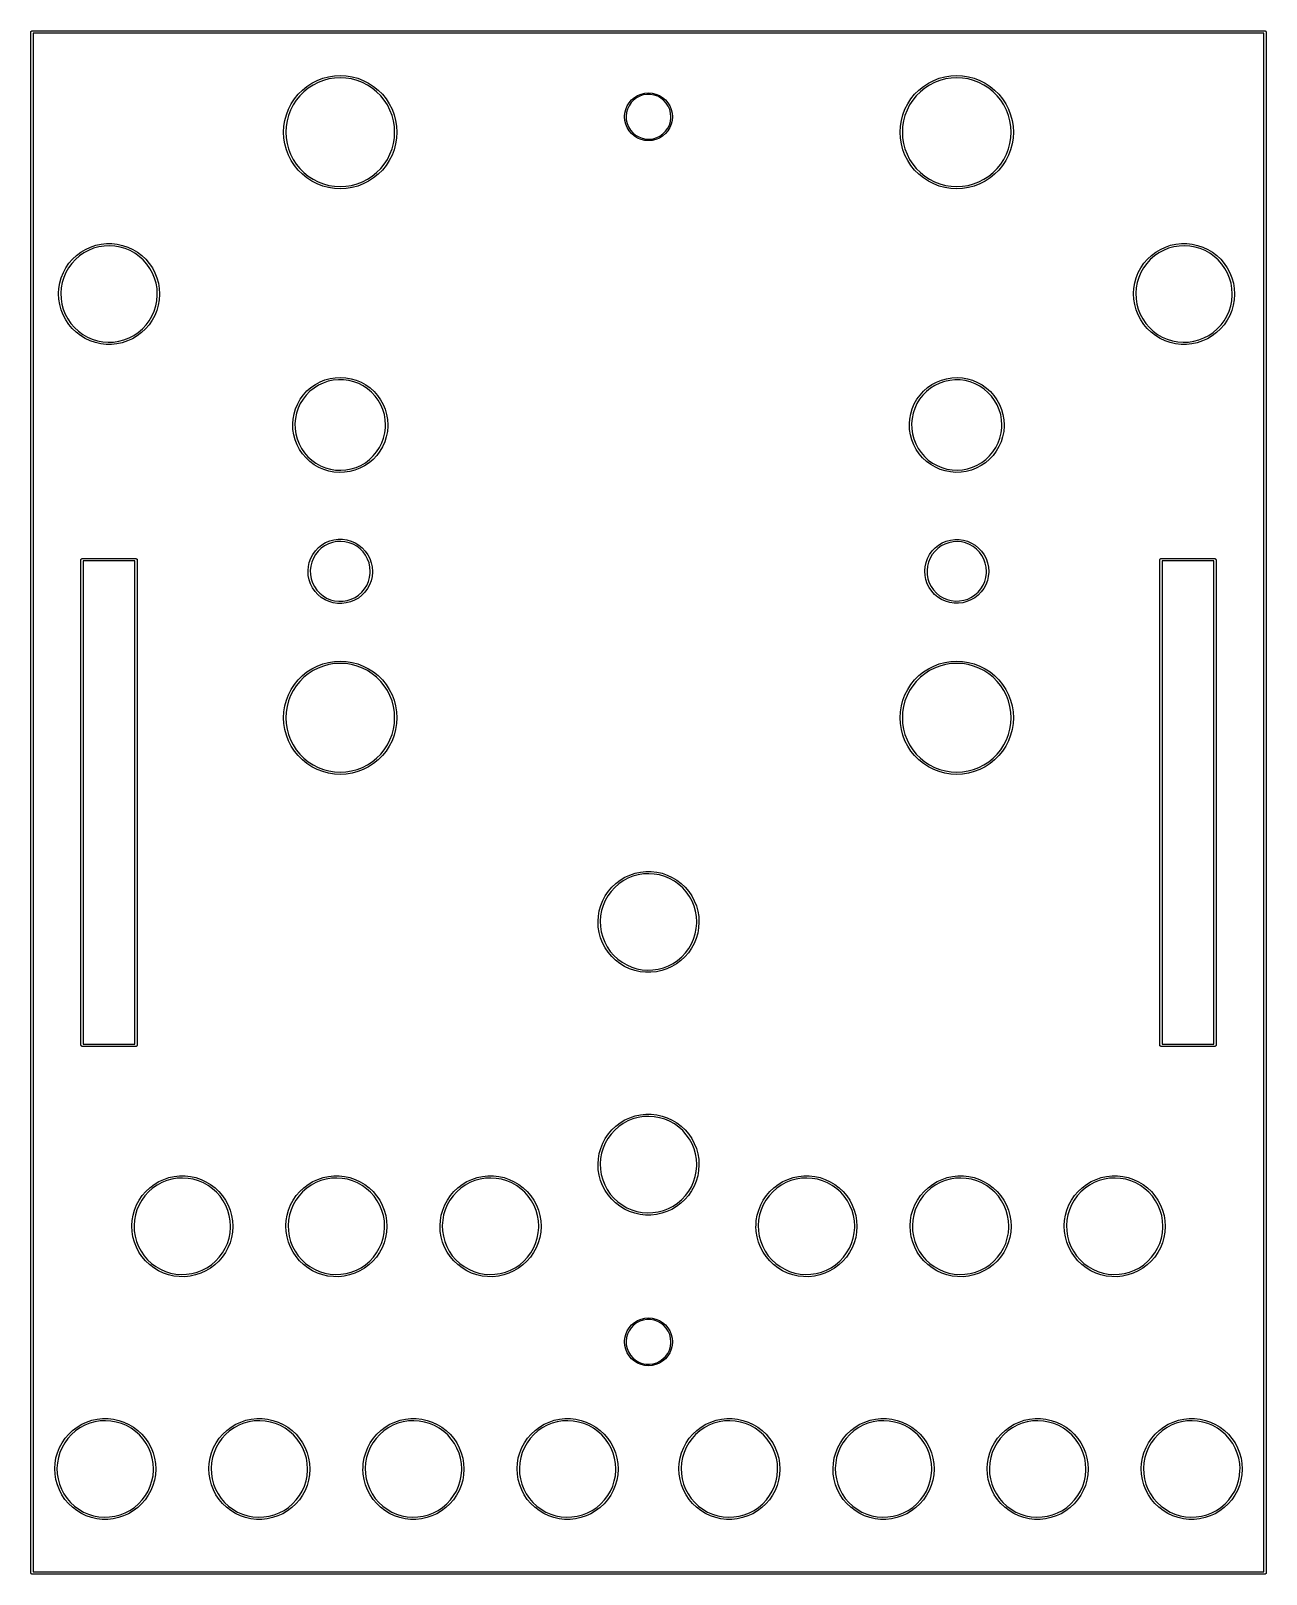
# Model space of a CAD drawing. Extents: x 0 to 80, y -100 to 0.
import ezdxf

# ---------------------------------------------------------------- set-up
doc = ezdxf.new("R2010")
doc.units = 0
doc.layers.add('BLACK', color=7, linetype='CONTINUOUS')

msp = doc.modelspace()

# ---------------------------------------------------------------- linework, layer by layer
at = {"layer": 'BLACK', "linetype": 'CONTINUOUS'}
for p, q in [((-0.075, 0), (-0.07328, 0.00974)), ((-0.075, -100), (-0.075, 0)), ((-0.07386, 0.01302), (-0.07219, 0.01591)), ((-0.07328, 0.00974), (-0.07386, 0.01302)), ((-0.07219, 0.01591), (-0.07048, 0.02565)), ((-0.07048, 0.02565), (-0.05795, 0.04058)), ((-0.05795, 0.04058), (-0.04821, 0.05745)), ((-0.04821, 0.05745), (-0.04185, 0.05977)), ((-0.04185, 0.05977), (-0.0375, 0.06495)), ((-0.0375, 0.06495), (-0.01831, 0.06834)), ((-0.01831, 0.06834), (0, 0.075)), ((0, 0.075), (80, 0.075)), ((80, 0.075), (80.0097, 0.07328)), ((80.0097, 0.07328), (80.013, 0.07386)), ((80.013, 0.07386), (80.0159, 0.07219)), ((80.0159, 0.07219), (80.0257, 0.07048)), ((80.0257, 0.07048), (80.0406, 0.05795)), ((80.0406, 0.05795), (80.0575, 0.04821)), ((80.0575, 0.04821), (80.0598, 0.04185)), ((80.0598, 0.04185), (80.065, 0.0375)), ((80.065, 0.0375), (80.0683, 0.01831)), ((80.0683, 0.01831), (80.075, 0)), ((80.075, 0), (80.075, -100)), ((0.075, -0.075), (0.075, -99.925)), ((79.925, -0.075), (0.075, -0.075)), ((79.925, -99.925), (79.925, -0.075)), ((18.8644, -3.00487), (19.2359, -2.90531)), ((19.2359, -2.90531), (19.6159, -2.84513)), ((19.631, -2.9895), (19.2661, -3.0473)), ((19.6159, -2.84513), (20, -2.825)), ((20, -2.97016), (19.631, -2.9895)), ((20, -2.825), (20.3841, -2.84513)), ((20.369, -2.9895), (20, -2.97016)), ((20.7339, -3.0473), (20.369, -2.9895)), ((20.3841, -2.84513), (20.7641, -2.90531)), ((20.7641, -2.90531), (21.1356, -3.00487)), ((58.8644, -3.00487), (59.2359, -2.90531)), ((59.2359, -2.90531), (59.6159, -2.84513)), ((59.631, -2.9895), (59.2661, -3.0473)), ((59.6159, -2.84513), (60, -2.825)), ((60, -2.97016), (59.631, -2.9895)), ((60, -2.825), (60.3841, -2.84513)), ((60.369, -2.9895), (60, -2.97016)), ((60.7339, -3.0473), (60.369, -2.9895)), ((60.3841, -2.84513), (60.7641, -2.90531)), ((60.7641, -2.90531), (61.1356, -3.00487)), ((17.2689, -4.04094), (17.5409, -3.76894)), ((17.6381, -3.87682), (17.3768, -4.13808)), ((17.5409, -3.76894), (17.8399, -3.52686)), ((17.9252, -3.6443), (17.6381, -3.87682)), ((17.8399, -3.52686), (18.1625, -3.31736)), ((18.2351, -3.44307), (17.9252, -3.6443)), ((18.1625, -3.31736), (18.5052, -3.14272)), ((18.5643, -3.27533), (18.2351, -3.44307)), ((18.5052, -3.14272), (18.8644, -3.00487)), ((18.9092, -3.14292), (18.5643, -3.27533)), ((19.2661, -3.0473), (18.9092, -3.14292)), ((21.0908, -3.14292), (20.7339, -3.0473)), ((21.4357, -3.27533), (21.0908, -3.14292)), ((21.1356, -3.00487), (21.4948, -3.14272)), ((21.7649, -3.44307), (21.4357, -3.27533)), ((21.4948, -3.14272), (21.8375, -3.31736)), ((22.0748, -3.6443), (21.7649, -3.44307)), ((21.8375, -3.31736), (22.1601, -3.52686)), ((22.3619, -3.87682), (22.0748, -3.6443)), ((22.1601, -3.52686), (22.4591, -3.76894)), ((22.6232, -4.13808), (22.3619, -3.87682)), ((22.4591, -3.76894), (22.7311, -4.04094)), ((39.521, -4.02586), (39.7575, -3.96908)), ((39.7575, -3.96908), (40, -3.95)), ((40, -3.95), (40.2425, -3.96908)), ((40.2425, -3.96908), (40.479, -4.02586)), ((57.2689, -4.04094), (57.5409, -3.76894)), ((57.6381, -3.87682), (57.3768, -4.13808)), ((57.5409, -3.76894), (57.8399, -3.52686)), ((57.9252, -3.6443), (57.6381, -3.87682)), ((57.8399, -3.52686), (58.1625, -3.31736)), ((58.2351, -3.44307), (57.9252, -3.6443)), ((58.1625, -3.31736), (58.5052, -3.14272)), ((58.5643, -3.27533), (58.2351, -3.44307)), ((58.5052, -3.14272), (58.8644, -3.00487)), ((58.9092, -3.14292), (58.5643, -3.27533)), ((59.2661, -3.0473), (58.9092, -3.14292)), ((61.0908, -3.14292), (60.7339, -3.0473)), ((61.4357, -3.27533), (61.0908, -3.14292)), ((61.1356, -3.00487), (61.4948, -3.14272)), ((61.7649, -3.44307), (61.4357, -3.27533)), ((61.4948, -3.14272), (61.8375, -3.31736)), ((62.0748, -3.6443), (61.7649, -3.44307)), ((61.8375, -3.31736), (62.1601, -3.52686)), ((62.3619, -3.87682), (62.0748, -3.6443)), ((62.1601, -3.52686), (62.4591, -3.76894)), ((62.6232, -4.13808), (62.3619, -3.87682)), ((62.4591, -3.76894), (62.7311, -4.04094)), ((16.5049, -5.36436), (16.6427, -5.00524)), ((16.6427, -5.00524), (16.8174, -4.6625)), ((16.9431, -4.73508), (16.7753, -5.06429)), ((16.8174, -4.6625), (17.0269, -4.33989)), ((17.1443, -4.42521), (16.9431, -4.73508)), ((17.0269, -4.33989), (17.2689, -4.04094)), ((17.3768, -4.13808), (17.1443, -4.42521)), ((22.8557, -4.42521), (22.6232, -4.13808)), ((22.7311, -4.04094), (22.9731, -4.33989)), ((23.0569, -4.73508), (22.8557, -4.42521)), ((22.9731, -4.33989), (23.1826, -4.6625)), ((23.2247, -5.06429), (23.0569, -4.73508)), ((23.1826, -4.6625), (23.3573, -5.00524)), ((23.3573, -5.00524), (23.4951, -5.36436)), ((38.5259, -5.02102), (38.6189, -4.79631)), ((38.6345, -4.9976), (38.5708, -5.22737)), ((38.6189, -4.79631), (38.746, -4.58893)), ((38.7349, -4.78133), (38.6345, -4.9976)), ((38.8693, -4.58436), (38.7349, -4.78133)), ((38.746, -4.58893), (38.904, -4.40398)), ((39.034, -4.41198), (38.8693, -4.58436)), ((38.904, -4.40398), (39.0889, -4.24602)), ((39.2247, -4.26882), (39.034, -4.41198)), ((39.0889, -4.24602), (39.2963, -4.11894)), ((39.4362, -4.15872), (39.2247, -4.26882)), ((39.2963, -4.11894), (39.521, -4.02586)), ((39.6628, -4.08464), (39.4362, -4.15872)), ((39.8985, -4.04857), (39.6628, -4.08464)), ((40.1369, -4.05149), (39.8985, -4.04857)), ((40.3717, -4.0933), (40.1369, -4.05149)), ((40.5964, -4.17289), (40.3717, -4.0933)), ((40.479, -4.02586), (40.7037, -4.11894)), ((40.8052, -4.28812), (40.5964, -4.17289)), ((40.7037, -4.11894), (40.9111, -4.24602)), ((40.9923, -4.4359), (40.8052, -4.28812)), ((40.9111, -4.24602), (41.096, -4.40398)), ((41.1528, -4.61226), (40.9923, -4.4359)), ((41.096, -4.40398), (41.254, -4.58893)), ((41.2823, -4.81245), (41.1528, -4.61226)), ((41.254, -4.58893), (41.3811, -4.79631)), ((41.3773, -5.03111), (41.2823, -4.81245)), ((41.3811, -4.79631), (41.4741, -5.02102)), ((56.5049, -5.36436), (56.6427, -5.00524)), ((56.6427, -5.00524), (56.8174, -4.6625)), ((56.9431, -4.73508), (56.7753, -5.06429)), ((56.8174, -4.6625), (57.0269, -4.33989)), ((57.1443, -4.42521), (56.9431, -4.73508)), ((57.0269, -4.33989), (57.2689, -4.04094)), ((57.3768, -4.13808), (57.1443, -4.42521)), ((62.8557, -4.42521), (62.6232, -4.13808)), ((62.7311, -4.04094), (62.9731, -4.33989)), ((63.0569, -4.73508), (62.8557, -4.42521)), ((62.9731, -4.33989), (63.1826, -4.6625)), ((63.2247, -5.06429), (63.0569, -4.73508)), ((63.1826, -4.6625), (63.3573, -5.00524)), ((63.3573, -5.00524), (63.4951, -5.36436)), ((16.3451, -6.11586), (16.4053, -5.73592)), ((16.4053, -5.73592), (16.5049, -5.36436)), ((16.5473, -5.7661), (16.4895, -6.13103)), ((16.6429, -5.40922), (16.5473, -5.7661)), ((16.7753, -5.06429), (16.6429, -5.40922)), ((23.3571, -5.40922), (23.2247, -5.06429)), ((23.4527, -5.7661), (23.3571, -5.40922)), ((23.5105, -6.13103), (23.4527, -5.7661)), ((23.4951, -5.36436), (23.5947, -5.73592)), ((23.5947, -5.73592), (23.6549, -6.11586)), ((38.45, -5.5), (38.4528, -5.46445)), ((38.4691, -5.74247), (38.45, -5.5)), ((38.4528, -5.46445), (38.4691, -5.25753)), ((38.4691, -5.25753), (38.5259, -5.02102)), ((38.5259, -5.97898), (38.4691, -5.74247)), ((38.6189, -6.20369), (38.5259, -5.97898)), ((38.5708, -5.22737), (38.5455, -5.46445)), ((38.5455, -5.46445), (38.5592, -5.70249)), ((38.5592, -5.70249), (38.6116, -5.93509)), ((38.6116, -5.93509), (38.7013, -6.15601)), ((41.3528, -6.03561), (41.4221, -5.80747)), ((41.4354, -5.26237), (41.3773, -5.03111)), ((41.4741, -5.97898), (41.3811, -6.20369)), ((41.4221, -5.80747), (41.4532, -5.57107)), ((41.455, -5.5), (41.4354, -5.26237)), ((41.4532, -5.57107), (41.455, -5.5)), ((41.4741, -5.02102), (41.5309, -5.25753)), ((41.5309, -5.74247), (41.4741, -5.97898)), ((41.5309, -5.25753), (41.55, -5.5)), ((41.55, -5.5), (41.5309, -5.74247)), ((56.3451, -6.11586), (56.4053, -5.73592)), ((56.4053, -5.73592), (56.5049, -5.36436)), ((56.5473, -5.7661), (56.4895, -6.13103)), ((56.6429, -5.40922), (56.5473, -5.7661)), ((56.7753, -5.06429), (56.6429, -5.40922)), ((63.3571, -5.40922), (63.2247, -5.06429)), ((63.4527, -5.7661), (63.3571, -5.40922)), ((63.5105, -6.13103), (63.4527, -5.7661)), ((63.4951, -5.36436), (63.5947, -5.73592)), ((63.5947, -5.73592), (63.6549, -6.11586)), ((16.325, -6.5), (16.3451, -6.11586)), ((16.3451, -6.88414), (16.325, -6.5)), ((16.4053, -7.26408), (16.3451, -6.88414)), ((16.4895, -6.13103), (16.4702, -6.5)), ((16.4702, -6.5), (16.4895, -6.86897)), ((16.4895, -6.86897), (16.5473, -7.23389)), ((23.4527, -7.23389), (23.5105, -6.86897)), ((23.5298, -6.5), (23.5105, -6.13103)), ((23.5105, -6.86897), (23.5298, -6.5)), ((23.6549, -6.88414), (23.5947, -7.26408)), ((23.6549, -6.11586), (23.675, -6.5)), ((23.675, -6.5), (23.6549, -6.88414)), ((38.746, -6.41107), (38.6189, -6.20369)), ((38.7013, -6.15601), (38.8259, -6.35931)), ((38.904, -6.59602), (38.746, -6.41107)), ((38.8259, -6.35931), (38.982, -6.53954)), ((39.0889, -6.75398), (38.904, -6.59602)), ((38.982, -6.53954), (39.1655, -6.69184)), ((39.2963, -6.88106), (39.0889, -6.75398)), ((39.1655, -6.69184), (39.3713, -6.81214)), ((39.521, -6.97414), (39.2963, -6.88106)), ((39.3713, -6.81214), (39.5941, -6.8972)), ((39.7575, -7.03092), (39.521, -6.97414)), ((39.5941, -6.8972), (39.8277, -6.94473)), ((39.8277, -6.94473), (40.066, -6.95347)), ((40.066, -6.95347), (40.3025, -6.92317)), ((40.479, -6.97414), (40.2425, -7.03092)), ((40.3025, -6.92317), (40.5309, -6.85466)), ((40.7037, -6.88106), (40.479, -6.97414)), ((40.5309, -6.85466), (40.745, -6.74976)), ((40.9111, -6.75398), (40.7037, -6.88106)), ((40.745, -6.74976), (40.9391, -6.6113)), ((41.096, -6.59602), (40.9111, -6.75398)), ((40.9391, -6.6113), (41.108, -6.44299)), ((41.254, -6.41107), (41.096, -6.59602)), ((41.108, -6.44299), (41.2472, -6.24936)), ((41.2472, -6.24936), (41.3528, -6.03561)), ((41.3811, -6.20369), (41.254, -6.41107)), ((56.325, -6.5), (56.3451, -6.11586)), ((56.3451, -6.88414), (56.325, -6.5)), ((56.4053, -7.26408), (56.3451, -6.88414)), ((56.4895, -6.13103), (56.4702, -6.5)), ((56.4702, -6.5), (56.4895, -6.86897)), ((56.4895, -6.86897), (56.5473, -7.23389)), ((63.4527, -7.23389), (63.5105, -6.86897)), ((63.5298, -6.5), (63.5105, -6.13103)), ((63.5105, -6.86897), (63.5298, -6.5)), ((63.6549, -6.88414), (63.5947, -7.26408)), ((63.6549, -6.11586), (63.675, -6.5)), ((63.675, -6.5), (63.6549, -6.88414)), ((16.5049, -7.63564), (16.4053, -7.26408)), ((16.6427, -7.99476), (16.5049, -7.63564)), ((16.5473, -7.23389), (16.6429, -7.59078)), ((16.8174, -8.3375), (16.6427, -7.99476)), ((16.6429, -7.59078), (16.7753, -7.93571)), ((16.7753, -7.93571), (16.9431, -8.26492)), ((23.0569, -8.26492), (23.2247, -7.93571)), ((23.3573, -7.99476), (23.1826, -8.3375)), ((23.2247, -7.93571), (23.3571, -7.59078)), ((23.3571, -7.59078), (23.4527, -7.23389)), ((23.4951, -7.63564), (23.3573, -7.99476)), ((23.5947, -7.26408), (23.4951, -7.63564)), ((40, -7.05), (39.7575, -7.03092)), ((40.2425, -7.03092), (40, -7.05)), ((56.5049, -7.63564), (56.4053, -7.26408)), ((56.6427, -7.99476), (56.5049, -7.63564)), ((56.5473, -7.23389), (56.6429, -7.59078)), ((56.8174, -8.3375), (56.6427, -7.99476)), ((56.6429, -7.59078), (56.7753, -7.93571)), ((56.7753, -7.93571), (56.9431, -8.26492)), ((63.0569, -8.26492), (63.2247, -7.93571)), ((63.3573, -7.99476), (63.1826, -8.3375)), ((63.2247, -7.93571), (63.3571, -7.59078)), ((63.3571, -7.59078), (63.4527, -7.23389)), ((63.4951, -7.63564), (63.3573, -7.99476)), ((63.5947, -7.26408), (63.4951, -7.63564)), ((17.0269, -8.66011), (16.8174, -8.3375)), ((16.9431, -8.26492), (17.1443, -8.57479)), ((17.2689, -8.95905), (17.0269, -8.66011)), ((17.1443, -8.57479), (17.3768, -8.86192)), ((17.5409, -9.23106), (17.2689, -8.95905)), ((17.3768, -8.86192), (17.6381, -9.12318)), ((22.3619, -9.12318), (22.6232, -8.86192)), ((22.7311, -8.95905), (22.4591, -9.23106)), ((22.6232, -8.86192), (22.8557, -8.57479)), ((22.9731, -8.66011), (22.7311, -8.95905)), ((22.8557, -8.57479), (23.0569, -8.26492)), ((23.1826, -8.3375), (22.9731, -8.66011)), ((57.0269, -8.66011), (56.8174, -8.3375)), ((56.9431, -8.26492), (57.1443, -8.57479)), ((57.2689, -8.95905), (57.0269, -8.66011)), ((57.1443, -8.57479), (57.3768, -8.86192)), ((57.5409, -9.23106), (57.2689, -8.95905)), ((57.3768, -8.86192), (57.6381, -9.12318)), ((62.3619, -9.12318), (62.6232, -8.86192)), ((62.7311, -8.95905), (62.4591, -9.23106)), ((62.6232, -8.86192), (62.8557, -8.57479)), ((62.9731, -8.66011), (62.7311, -8.95905)), ((62.8557, -8.57479), (63.0569, -8.26492)), ((63.1826, -8.3375), (62.9731, -8.66011)), ((17.8399, -9.47314), (17.5409, -9.23106)), ((17.6381, -9.12318), (17.9252, -9.3557)), ((18.1625, -9.68264), (17.8399, -9.47314)), ((17.9252, -9.3557), (18.2351, -9.55693)), ((18.5052, -9.85728), (18.1625, -9.68264)), ((18.2351, -9.55693), (18.5643, -9.72467)), ((18.8644, -9.99513), (18.5052, -9.85728)), ((18.5643, -9.72467), (18.9092, -9.85708)), ((19.2359, -10.0947), (18.8644, -9.99513)), ((18.9092, -9.85708), (19.2661, -9.9527)), ((19.2661, -9.9527), (19.631, -10.0105)), ((19.631, -10.0105), (20, -10.0298)), ((20, -10.0298), (20.369, -10.0105)), ((20.369, -10.0105), (20.7339, -9.9527)), ((20.7339, -9.9527), (21.0908, -9.85708)), ((21.1356, -9.99513), (20.7641, -10.0947)), ((21.0908, -9.85708), (21.4357, -9.72467)), ((21.4948, -9.85728), (21.1356, -9.99513)), ((21.4357, -9.72467), (21.7649, -9.55693)), ((21.8375, -9.68264), (21.4948, -9.85728)), ((21.7649, -9.55693), (22.0748, -9.3557)), ((22.1601, -9.47314), (21.8375, -9.68264)), ((22.0748, -9.3557), (22.3619, -9.12318)), ((22.4591, -9.23106), (22.1601, -9.47314)), ((57.8399, -9.47314), (57.5409, -9.23106)), ((57.6381, -9.12318), (57.9252, -9.3557)), ((58.1625, -9.68264), (57.8399, -9.47314)), ((57.9252, -9.3557), (58.2351, -9.55693)), ((58.5052, -9.85728), (58.1625, -9.68264)), ((58.2351, -9.55693), (58.5643, -9.72467)), ((58.8644, -9.99513), (58.5052, -9.85728)), ((58.5643, -9.72467), (58.9092, -9.85708)), ((59.2359, -10.0947), (58.8644, -9.99513)), ((58.9092, -9.85708), (59.2661, -9.9527)), ((59.2661, -9.9527), (59.631, -10.0105)), ((59.631, -10.0105), (60, -10.0298)), ((60, -10.0298), (60.369, -10.0105)), ((60.369, -10.0105), (60.7339, -9.9527)), ((60.7339, -9.9527), (61.0908, -9.85708)), ((61.1356, -9.99513), (60.7641, -10.0947)), ((61.0908, -9.85708), (61.4357, -9.72467)), ((61.4948, -9.85728), (61.1356, -9.99513)), ((61.4357, -9.72467), (61.7649, -9.55693)), ((61.8375, -9.68264), (61.4948, -9.85728)), ((61.7649, -9.55693), (62.0748, -9.3557)), ((62.1601, -9.47314), (61.8375, -9.68264)), ((62.0748, -9.3557), (62.3619, -9.12318)), ((62.4591, -9.23106), (62.1601, -9.47314)), ((19.6159, -10.1549), (19.2359, -10.0947)), ((20, -10.175), (19.6159, -10.1549)), ((20.3841, -10.1549), (20, -10.175)), ((20.7641, -10.0947), (20.3841, -10.1549)), ((59.6159, -10.1549), (59.2359, -10.0947)), ((60, -10.175), (59.6159, -10.1549)), ((60.3841, -10.1549), (60, -10.175)), ((60.7641, -10.0947), (60.3841, -10.1549)), ((3.47258, -14.103), (3.79439, -13.955)), ((3.79439, -13.955), (4.1303, -13.8426)), ((4.32789, -13.9431), (3.99133, -14.0371)), ((4.1303, -13.8426), (4.47639, -13.7671)), ((4.67283, -13.8872), (4.32789, -13.9431)), ((4.47639, -13.7671), (4.8286, -13.7295)), ((5.02185, -13.8702), (4.67283, -13.8872)), ((4.8286, -13.7295), (5.18281, -13.7301)), ((5.37059, -13.8921), (5.02185, -13.8702)), ((5.18281, -13.7301), (5.53489, -13.769)), ((5.71472, -13.9528), (5.37059, -13.8921)), ((5.53489, -13.769), (5.88071, -13.8456)), ((6.04994, -14.0514), (5.71472, -13.9528)), ((5.88071, -13.8456), (6.21623, -13.9592)), ((6.21623, -13.9592), (6.53752, -14.1083)), ((73.2226, -14.103), (73.5444, -13.955)), ((73.5444, -13.955), (73.8803, -13.8426)), ((74.0779, -13.9431), (73.7413, -14.0371)), ((73.8803, -13.8426), (74.2264, -13.7671)), ((74.4228, -13.8872), (74.0779, -13.9431)), ((74.2264, -13.7671), (74.5786, -13.7295)), ((74.7719, -13.8702), (74.4228, -13.8872)), ((74.5786, -13.7295), (74.9328, -13.7301)), ((75.1206, -13.8921), (74.7719, -13.8702)), ((74.9328, -13.7301), (75.2849, -13.769)), ((75.4647, -13.9528), (75.1206, -13.8921)), ((75.2849, -13.769), (75.6307, -13.8456)), ((75.7999, -14.0514), (75.4647, -13.9528)), ((75.6307, -13.8456), (75.9662, -13.9592)), ((75.9662, -13.9592), (76.2875, -14.1083)), ((2.19868, -15.3035), (2.39829, -15.0108)), ((2.57448, -15.0218), (2.36909, -15.3045)), ((2.39829, -15.0108), (2.62834, -14.7415)), ((2.81011, -14.7638), (2.57448, -15.0218)), ((2.62834, -14.7415), (2.88613, -14.4986)), ((3.07303, -14.5336), (2.81011, -14.7638)), ((2.88613, -14.4986), (3.16864, -14.2849)), ((3.35996, -14.3342), (3.07303, -14.5336)), ((3.16864, -14.2849), (3.47258, -14.103)), ((3.66734, -14.168), (3.35996, -14.3342)), ((3.99133, -14.0371), (3.66734, -14.168)), ((6.37207, -14.1868), (6.04994, -14.0514)), ((6.6771, -14.3573), (6.37207, -14.1868)), ((6.53752, -14.1083), (6.84082, -14.2913)), ((6.96122, -14.5607), (6.6771, -14.3573)), ((6.84082, -14.2913), (7.12259, -14.506)), ((7.2209, -14.7945), (6.96122, -14.5607)), ((7.12259, -14.506), (7.37953, -14.7498)), ((7.4529, -15.0559), (7.2209, -14.7945)), ((7.37953, -14.7498), (7.60863, -15.0199)), ((7.60863, -15.0199), (7.80722, -15.3133)), ((71.9487, -15.3035), (72.1483, -15.0108)), ((72.3245, -15.0218), (72.1191, -15.3045)), ((72.1483, -15.0108), (72.3783, -14.7415)), ((72.5601, -14.7638), (72.3245, -15.0218)), ((72.3783, -14.7415), (72.6361, -14.4986)), ((72.823, -14.5336), (72.5601, -14.7638)), ((72.6361, -14.4986), (72.9186, -14.2849)), ((73.11, -14.3342), (72.823, -14.5336)), ((72.9186, -14.2849), (73.2226, -14.103)), ((73.4173, -14.168), (73.11, -14.3342)), ((73.7413, -14.0371), (73.4173, -14.168)), ((76.1221, -14.1868), (75.7999, -14.0514)), ((76.4271, -14.3573), (76.1221, -14.1868)), ((76.2875, -14.1083), (76.5908, -14.2913)), ((76.7112, -14.5607), (76.4271, -14.3573)), ((76.5908, -14.2913), (76.8726, -14.506)), ((76.9709, -14.7945), (76.7112, -14.5607)), ((76.8726, -14.506), (77.1295, -14.7498)), ((77.2029, -15.0559), (76.9709, -14.7945)), ((77.1295, -14.7498), (77.3586, -15.0199)), ((77.3586, -15.0199), (77.5572, -15.3133)), ((1.80387, -16.2856), (1.89972, -15.9446)), ((1.89972, -15.9446), (2.03184, -15.6159)), ((2.05883, -15.9295), (1.95784, -16.264)), ((2.03184, -15.6159), (2.19868, -15.3035)), ((2.19649, -15.6083), (2.05883, -15.9295)), ((2.36909, -15.3045), (2.19649, -15.6083)), ((7.65433, -15.3414), (7.4529, -15.0559)), ((7.82267, -15.6476), (7.65433, -15.3414)), ((7.80722, -15.3133), (7.97297, -15.6263)), ((7.95583, -15.9707), (7.82267, -15.6476)), ((8.05214, -16.3066), (7.95583, -15.9707)), ((7.97297, -15.6263), (8.10394, -15.9554)), ((8.10394, -15.9554), (8.1986, -16.2967)), ((71.5539, -16.2856), (71.6497, -15.9446)), ((71.6497, -15.9446), (71.7818, -15.6159)), ((71.8088, -15.9295), (71.7078, -16.264)), ((71.7818, -15.6159), (71.9487, -15.3035)), ((71.9465, -15.6083), (71.8088, -15.9295)), ((72.1191, -15.3045), (71.9465, -15.6083)), ((77.4043, -15.3414), (77.2029, -15.0559)), ((77.5727, -15.6476), (77.4043, -15.3414)), ((77.5572, -15.3133), (77.723, -15.6263)), ((77.7058, -15.9707), (77.5727, -15.6476)), ((77.8021, -16.3066), (77.7058, -15.9707)), ((77.723, -15.6263), (77.8539, -15.9554)), ((77.8539, -15.9554), (77.9486, -16.2967)), ((1.72502, -16.9886), (1.72688, -16.9563)), ((1.74294, -17.3423), (1.72502, -16.9886)), ((1.72688, -16.9563), (1.74541, -16.6349)), ((1.74541, -16.6349), (1.80387, -16.2856)), ((1.89476, -16.6077), (1.87038, -16.9563)), ((1.87038, -16.9563), (1.88501, -17.3054)), ((1.95784, -16.264), (1.89476, -16.6077)), ((8.11042, -16.6511), (8.05214, -16.3066)), ((8.12992, -17), (8.11042, -16.6511)), ((8.1287, -17.0874), (8.12992, -17)), ((8.1986, -16.2967), (8.25584, -16.6463)), ((8.27492, -17.0229), (8.2533, -17.3764)), ((8.25584, -16.6463), (8.275, -17)), ((8.275, -17), (8.27492, -17.0229)), ((71.475, -16.9886), (71.4769, -16.9563)), ((71.4929, -17.3423), (71.475, -16.9886)), ((71.4769, -16.9563), (71.4954, -16.6349)), ((71.4954, -16.6349), (71.5539, -16.2856)), ((71.6448, -16.6077), (71.6204, -16.9563)), ((71.6204, -16.9563), (71.635, -17.3054)), ((71.7078, -16.264), (71.6448, -16.6077)), ((77.8604, -16.6511), (77.8021, -16.3066)), ((77.8799, -17), (77.8604, -16.6511)), ((77.8787, -17.0874), (77.8799, -17)), ((77.9486, -16.2967), (78.0058, -16.6463)), ((78.0249, -17.0229), (78.0033, -17.3764)), ((78.0058, -16.6463), (78.025, -17)), ((78.025, -17), (78.0249, -17.0229)), ((1.79896, -17.6921), (1.74294, -17.3423)), ((1.89243, -18.0338), (1.79896, -17.6921)), ((1.88501, -17.3054), (1.93847, -17.6507)), ((1.93847, -17.6507), (2.03009, -17.988)), ((2.03009, -17.988), (2.15873, -18.3129)), ((7.92593, -18.1115), (8.03159, -17.7784)), ((8.03159, -17.7784), (8.09946, -17.4356)), ((8.19361, -17.7256), (8.09657, -18.0662)), ((8.09946, -17.4356), (8.1287, -17.0874)), ((8.2533, -17.3764), (8.19361, -17.7256)), ((71.549, -17.6921), (71.4929, -17.3423)), ((71.6424, -18.0338), (71.549, -17.6921)), ((71.635, -17.3054), (71.6885, -17.6507)), ((71.6885, -17.6507), (71.7801, -17.988)), ((71.7801, -17.988), (71.9087, -18.3129)), ((77.6759, -18.1115), (77.7816, -17.7784)), ((77.7816, -17.7784), (77.8495, -17.4356)), ((77.9436, -17.7256), (77.8466, -18.0662)), ((77.8495, -17.4356), (77.8787, -17.0874)), ((78.0033, -17.3764), (77.9436, -17.7256)), ((2.02225, -18.3633), (1.89243, -18.0338)), ((2.18691, -18.6769), (2.02225, -18.3633)), ((2.15873, -18.3129), (2.32278, -18.6214)), ((2.38447, -18.9709), (2.18691, -18.6769)), ((2.32278, -18.6214), (2.52019, -18.9097)), ((2.61263, -19.2419), (2.38447, -18.9709)), ((2.52019, -18.9097), (2.74852, -19.1742)), ((7.15846, -19.2666), (7.39766, -19.0119)), ((7.59475, -18.9982), (7.36376, -19.2668)), ((7.39766, -19.0119), (7.60698, -18.7321)), ((7.79538, -18.7063), (7.59475, -18.9982)), ((7.60698, -18.7321), (7.78381, -18.4307)), ((7.78381, -18.4307), (7.92593, -18.1115)), ((7.96331, -18.3944), (7.79538, -18.7063)), ((8.09657, -18.0662), (7.96331, -18.3944)), ((71.7723, -18.3633), (71.6424, -18.0338)), ((71.9369, -18.6769), (71.7723, -18.3633)), ((71.9087, -18.3129), (72.0728, -18.6214)), ((72.1345, -18.9709), (71.9369, -18.6769)), ((72.0728, -18.6214), (72.2702, -18.9097)), ((72.3626, -19.2419), (72.1345, -18.9709)), ((72.2702, -18.9097), (72.4985, -19.1742)), ((76.9085, -19.2666), (77.1477, -19.0119)), ((77.3447, -18.9982), (77.1138, -19.2668)), ((77.1477, -19.0119), (77.357, -18.7321)), ((77.5454, -18.7063), (77.3447, -18.9982)), ((77.357, -18.7321), (77.5338, -18.4307)), ((77.5338, -18.4307), (77.6759, -18.1115)), ((77.7133, -18.3944), (77.5454, -18.7063)), ((77.8466, -18.0662), (77.7133, -18.3944)), ((2.86871, -19.4866), (2.61263, -19.2419)), ((2.74852, -19.1742), (3.00491, -19.4116)), ((3.14973, -19.7022), (2.86871, -19.4866)), ((3.00491, -19.4116), (3.28617, -19.619)), ((3.4524, -19.8863), (3.14973, -19.7022)), ((3.28617, -19.619), (3.58879, -19.7937)), ((3.77316, -20.0365), (3.4524, -19.8863)), ((3.58879, -19.7937), (3.909, -19.9336)), ((3.909, -19.9336), (4.2428, -20.037)), ((5.62936, -20.066), (5.9672, -19.9767)), ((5.9672, -19.9767), (6.29298, -19.8504)), ((6.51729, -19.9023), (6.19497, -20.0492)), ((6.29298, -19.8504), (6.60265, -19.6885)), ((6.82187, -19.7215), (6.51729, -19.9023)), ((6.60265, -19.6885), (6.89235, -19.4931)), ((7.10513, -19.5088), (6.82187, -19.7215)), ((6.89235, -19.4931), (7.15846, -19.2666)), ((7.36376, -19.2668), (7.10513, -19.5088)), ((72.6187, -19.4866), (72.3626, -19.2419)), ((72.4985, -19.1742), (72.7549, -19.4116)), ((72.8997, -19.7022), (72.6187, -19.4866)), ((72.7549, -19.4116), (73.0362, -19.619)), ((73.2024, -19.8863), (72.8997, -19.7022)), ((73.0362, -19.619), (73.3388, -19.7937)), ((73.5232, -20.0365), (73.2024, -19.8863)), ((73.3388, -19.7937), (73.659, -19.9336)), ((73.659, -19.9336), (73.9928, -20.037)), ((75.3794, -20.066), (75.7172, -19.9767)), ((75.7172, -19.9767), (76.043, -19.8504)), ((76.2673, -19.9023), (75.945, -20.0492)), ((76.043, -19.8504), (76.3527, -19.6885)), ((76.5719, -19.7215), (76.2673, -19.9023)), ((76.3527, -19.6885), (76.6423, -19.4931)), ((76.8551, -19.5088), (76.5719, -19.7215)), ((76.6423, -19.4931), (76.9085, -19.2666)), ((77.1138, -19.2668), (76.8551, -19.5088)), ((4.10828, -20.1513), (3.77316, -20.0365)), ((4.45383, -20.2291), (4.10828, -20.1513)), ((4.2428, -20.037), (4.58605, -20.1024)), ((4.80577, -20.2692), (4.45383, -20.2291)), ((4.58605, -20.1024), (4.93445, -20.1292)), ((5.15998, -20.2711), (4.80577, -20.2692)), ((4.93445, -20.1292), (5.28367, -20.117)), ((5.51232, -20.2347), (5.15998, -20.2711)), ((5.28367, -20.117), (5.62936, -20.066)), ((5.85867, -20.1604), (5.51232, -20.2347)), ((6.19497, -20.0492), (5.85867, -20.1604)), ((73.8583, -20.1513), (73.5232, -20.0365)), ((74.2038, -20.2291), (73.8583, -20.1513)), ((73.9928, -20.037), (74.336, -20.1024)), ((74.5558, -20.2692), (74.2038, -20.2291)), ((74.336, -20.1024), (74.6845, -20.1292)), ((74.91, -20.2711), (74.5558, -20.2692)), ((74.6845, -20.1292), (75.0337, -20.117)), ((75.2623, -20.2347), (74.91, -20.2711)), ((75.0337, -20.117), (75.3794, -20.066)), ((75.6087, -20.1604), (75.2623, -20.2347)), ((75.945, -20.0492), (75.6087, -20.1604)), ((18.1004, -23.0687), (18.3833, -22.8721)), ((18.5835, -22.9233), (18.2967, -23.1032)), ((18.3833, -22.8721), (18.6863, -22.7082)), ((18.889, -22.7776), (18.5835, -22.9233)), ((18.6863, -22.7082), (19.0057, -22.5792)), ((19.2093, -22.6679), (18.889, -22.7776)), ((19.0057, -22.5792), (19.3375, -22.4866)), ((19.54, -22.5958), (19.2093, -22.6679)), ((19.3375, -22.4866), (19.6775, -22.4315)), ((19.8769, -22.5622), (19.54, -22.5958)), ((19.6775, -22.4315), (20.0215, -22.4147)), ((20.2153, -22.5675), (19.8769, -22.5622)), ((20.0215, -22.4147), (20.3653, -22.4363)), ((20.551, -22.6117), (20.2153, -22.5675)), ((20.3653, -22.4363), (20.7046, -22.4961)), ((20.8793, -22.6942), (20.551, -22.6117)), ((20.7046, -22.4961), (21.035, -22.5934)), ((21.196, -22.8138), (20.8793, -22.6942)), ((21.035, -22.5934), (21.3526, -22.7269)), ((21.4968, -22.9691), (21.196, -22.8138)), ((21.3526, -22.7269), (21.6532, -22.8949)), ((21.7777, -23.1579), (21.4968, -22.9691)), ((21.6532, -22.8949), (21.9333, -23.0954)), ((58.1068, -23.0769), (58.3887, -22.8809)), ((58.5885, -22.9325), (58.3027, -23.1117)), ((58.3887, -22.8809), (58.6907, -22.7177)), ((58.8929, -22.7872), (58.5885, -22.9325)), ((58.6907, -22.7177), (59.009, -22.5891)), ((59.2121, -22.678), (58.8929, -22.7872)), ((59.009, -22.5891), (59.3397, -22.4967)), ((59.5417, -22.6061), (59.2121, -22.678)), ((59.3397, -22.4967), (59.6786, -22.4418)), ((59.8773, -22.5726), (59.5417, -22.6061)), ((59.6786, -22.4418), (60.0215, -22.4251)), ((60.2146, -22.5779), (59.8773, -22.5726)), ((60.0215, -22.4251), (60.3641, -22.4466)), ((60.549, -22.6219), (60.2146, -22.5779)), ((60.3641, -22.4466), (60.7022, -22.5062)), ((60.8762, -22.7041), (60.549, -22.6219)), ((60.7022, -22.5062), (61.0315, -22.6032)), ((61.1917, -22.8234), (60.8762, -22.7041)), ((61.0315, -22.6032), (61.348, -22.7362)), ((61.4915, -22.9781), (61.1917, -22.8234)), ((61.348, -22.7362), (61.6477, -22.9037)), ((61.7714, -23.1662), (61.4915, -22.9781)), ((61.6477, -22.9037), (61.9268, -23.1035)), ((17.2364, -24.1281), (17.4065, -23.8286)), ((17.4065, -23.8286), (17.609, -23.5499)), ((17.5855, -23.8219), (17.4086, -24.1105)), ((17.7944, -23.5555), (17.5855, -23.8219)), ((17.609, -23.5499), (17.8413, -23.2956)), ((18.0325, -23.3149), (17.7944, -23.5555)), ((17.8413, -23.2956), (18.1004, -23.0687)), ((18.2967, -23.1032), (18.0325, -23.3149)), ((22.0352, -23.3778), (21.7777, -23.1579)), ((21.9333, -23.0954), (22.1893, -23.3259)), ((22.2656, -23.6257), (22.0352, -23.3778)), ((22.1893, -23.3259), (22.418, -23.5835)), ((22.466, -23.8986), (22.2656, -23.6257)), ((22.418, -23.5835), (22.6166, -23.865)), ((22.6337, -24.1926), (22.466, -23.8986)), ((22.6166, -23.865), (22.7825, -24.1668)), ((57.2457, -24.1327), (57.4153, -23.8342)), ((57.4153, -23.8342), (57.617, -23.5565)), ((57.5941, -23.8278), (57.4178, -24.1154)), ((57.8022, -23.5624), (57.5941, -23.8278)), ((57.617, -23.5565), (57.8485, -23.303)), ((58.0395, -23.3226), (57.8022, -23.5624)), ((57.8485, -23.303), (58.1068, -23.0769)), ((58.3027, -23.1117), (58.0395, -23.3226)), ((62.0279, -23.3853), (61.7714, -23.1662)), ((61.9268, -23.1035), (62.1819, -23.3332)), ((62.2576, -23.6324), (62.0279, -23.3853)), ((62.1819, -23.3332), (62.4099, -23.59)), ((62.4573, -23.9042), (62.2576, -23.6324)), ((62.4099, -23.59), (62.6077, -23.8705)), ((62.6244, -24.1972), (62.4573, -23.9042)), ((62.6077, -23.8705), (62.7731, -24.1713)), ((16.9389, -25.1133), (17.0011, -24.7745)), ((17.0011, -24.7745), (17.1007, -24.4447)), ((17.1598, -24.739), (17.0912, -25.0705)), ((17.1007, -24.4447), (17.2364, -24.1281)), ((17.2661, -24.4176), (17.1598, -24.739)), ((17.4086, -24.1105), (17.2661, -24.4176)), ((22.7665, -24.504), (22.6337, -24.1926)), ((22.8627, -24.8286), (22.7665, -24.504)), ((22.7825, -24.1668), (22.9138, -24.4853)), ((22.9209, -25.162), (22.8627, -24.8286)), ((22.9138, -24.4853), (23.0087, -24.8164)), ((23.0087, -24.8164), (23.0662, -25.1561)), ((56.9492, -25.1146), (57.0112, -24.7769)), ((57.0112, -24.7769), (57.1104, -24.4483)), ((57.1699, -24.7417), (57.1015, -25.072)), ((57.1104, -24.4483), (57.2457, -24.1327)), ((57.2758, -24.4214), (57.1699, -24.7417)), ((57.4178, -24.1154), (57.2758, -24.4214)), ((62.7567, -24.5075), (62.6244, -24.1972)), ((62.8525, -24.8309), (62.7567, -24.5075)), ((62.7731, -24.1713), (62.904, -24.4887)), ((62.9105, -25.1632), (62.8525, -24.8309)), ((62.904, -24.4887), (62.9986, -24.8187)), ((62.9986, -24.8187), (63.0558, -25.1572)), ((16.9149, -25.4569), (16.9183, -25.4076)), ((16.9293, -25.8011), (16.9149, -25.4569)), ((16.9183, -25.4076), (16.9389, -25.1133)), ((16.982, -26.1415), (16.9293, -25.8011)), ((17.0912, -25.0705), (17.0611, -25.4076)), ((17.0611, -25.4076), (17.0699, -25.746)), ((17.0699, -25.746), (17.1176, -26.0812)), ((22.8149, -26.3499), (22.8939, -26.0207)), ((22.8939, -26.0207), (22.9346, -25.6846)), ((22.9404, -25.5), (22.9209, -25.162)), ((22.9346, -25.6846), (22.9404, -25.5)), ((23.0554, -25.9294), (22.9885, -26.2673)), ((23.0842, -25.5861), (23.0554, -25.9294)), ((23.0662, -25.1561), (23.0854, -25.5)), ((23.0854, -25.5), (23.0842, -25.5861)), ((56.9253, -25.4571), (56.9287, -25.408)), ((56.9397, -25.8001), (56.9253, -25.4571)), ((56.9287, -25.408), (56.9492, -25.1146)), ((56.9922, -26.1393), (56.9397, -25.8001)), ((57.1015, -25.072), (57.0715, -25.408)), ((57.0715, -25.408), (57.0803, -25.7452)), ((57.0803, -25.7452), (57.1278, -26.0791)), ((62.8049, -26.3469), (62.8837, -26.0189)), ((62.8837, -26.0189), (62.9242, -25.684)), ((62.93, -25.5), (62.9105, -25.1632)), ((62.9242, -25.684), (62.93, -25.5)), ((63.0451, -25.928), (62.9784, -26.2647)), ((63.0738, -25.5859), (63.0451, -25.928)), ((63.0558, -25.1572), (63.075, -25.5)), ((63.075, -25.5), (63.0738, -25.5859)), ((17.0723, -26.4739), (16.982, -26.1415)), ((17.1991, -26.7942), (17.0723, -26.4739)), ((17.1176, -26.0812), (17.2035, -26.4086)), ((17.3609, -27.0983), (17.1991, -26.7942)), ((17.2035, -26.4086), (17.3265, -26.724)), ((17.3265, -26.724), (17.4849, -27.0232)), ((17.4849, -27.0232), (17.6766, -27.3022)), ((22.3606, -27.2531), (22.5464, -26.9702)), ((22.5464, -26.9702), (22.6985, -26.6678)), ((22.7442, -26.9103), (22.5699, -27.2074)), ((22.6985, -26.6678), (22.8149, -26.3499)), ((22.8843, -26.5956), (22.7442, -26.9103)), ((22.9885, -26.2673), (22.8843, -26.5956)), ((57.0822, -26.4706), (56.9922, -26.1393)), ((57.2086, -26.7898), (57.0822, -26.4706)), ((57.1278, -26.0791), (57.2134, -26.4054)), ((57.3698, -27.0929), (57.2086, -26.7898)), ((57.2134, -26.4054), (57.336, -26.7197)), ((57.336, -26.7197), (57.4938, -27.0178)), ((57.4938, -27.0178), (57.6849, -27.2958)), ((62.3522, -27.2469), (62.5374, -26.965)), ((62.5374, -26.965), (62.689, -26.6636)), ((62.735, -26.9056), (62.5612, -27.2017)), ((62.689, -26.6636), (62.8049, -26.3469)), ((62.8746, -26.592), (62.735, -26.9056)), ((62.9784, -26.2647), (62.8746, -26.592)), ((17.5555, -27.3825), (17.3609, -27.0983)), ((17.7805, -27.6433), (17.5555, -27.3825)), ((17.6766, -27.3022), (17.8992, -27.5573)), ((18.0333, -27.8773), (17.7805, -27.6433)), ((17.8992, -27.5573), (18.1496, -27.7851)), ((18.3105, -28.0818), (18.0333, -27.8773)), ((18.1496, -27.7851), (18.4245, -27.9826)), ((18.4245, -27.9826), (18.7203, -28.1473)), ((21.3349, -28.1199), (21.6272, -27.9491)), ((21.8654, -27.9576), (21.5799, -28.1502)), ((21.6272, -27.9491), (21.8979, -27.7458)), ((22.1278, -27.7344), (21.8654, -27.9576)), ((21.8979, -27.7458), (22.1434, -27.5128)), ((22.3636, -27.4833), (22.1278, -27.7344)), ((22.1434, -27.5128), (22.3606, -27.2531)), ((22.5699, -27.2074), (22.3636, -27.4833)), ((57.5637, -27.3762), (57.3698, -27.0929)), ((57.788, -27.6361), (57.5637, -27.3762)), ((57.6849, -27.2958), (57.9066, -27.55)), ((58.0399, -27.8693), (57.788, -27.6361)), ((57.9066, -27.55), (58.1561, -27.777)), ((58.3162, -28.073), (58.0399, -27.8693)), ((58.1561, -27.777), (58.4301, -27.9738)), ((58.4301, -27.9738), (58.7248, -28.1379)), ((61.3302, -28.1106), (61.6214, -27.9404)), ((61.8591, -27.9493), (61.5745, -28.1413)), ((61.6214, -27.9404), (61.8912, -27.7379)), ((62.1206, -27.7268), (61.8591, -27.9493)), ((61.8912, -27.7379), (62.1358, -27.5057)), ((62.3556, -27.4766), (62.1206, -27.7268)), ((62.1358, -27.5057), (62.3522, -27.2469)), ((62.5612, -27.2017), (62.3556, -27.4766)), ((18.6089, -28.254), (18.3105, -28.0818)), ((18.9245, -28.3919), (18.6089, -28.254)), ((18.7203, -28.1473), (19.033, -28.2768)), ((19.2536, -28.4937), (18.9245, -28.3919)), ((19.033, -28.2768), (19.3586, -28.3696)), ((19.5919, -28.5583), (19.2536, -28.4937)), ((19.3586, -28.3696), (19.6926, -28.4243)), ((19.9354, -28.5847), (19.5919, -28.5583)), ((19.6926, -28.4243), (20.0308, -28.4402)), ((20.2796, -28.5727), (19.9354, -28.5847)), ((20.0308, -28.4402), (20.3685, -28.4172)), ((20.6204, -28.5224), (20.2796, -28.5727)), ((20.3685, -28.4172), (20.7014, -28.3555)), ((20.9534, -28.4344), (20.6204, -28.5224)), ((20.7014, -28.3555), (21.0249, -28.256)), ((21.2746, -28.3098), (20.9534, -28.4344)), ((21.0249, -28.256), (21.3349, -28.1199)), ((21.5799, -28.1502), (21.2746, -28.3098)), ((58.6136, -28.2447), (58.3162, -28.073)), ((58.9281, -28.3821), (58.6136, -28.2447)), ((58.7248, -28.1379), (59.0364, -28.267)), ((59.2561, -28.4837), (58.9281, -28.3821)), ((59.0364, -28.267), (59.3608, -28.3594)), ((59.5933, -28.548), (59.2561, -28.4837)), ((59.3608, -28.3594), (59.6937, -28.4139)), ((59.9356, -28.5743), (59.5933, -28.548)), ((59.6937, -28.4139), (60.0307, -28.4298)), ((60.2787, -28.5623), (59.9356, -28.5743)), ((60.0307, -28.4298), (60.3672, -28.4069)), ((60.6183, -28.5122), (60.2787, -28.5623)), ((60.3672, -28.4069), (60.6989, -28.3454)), ((60.9502, -28.4245), (60.6183, -28.5122)), ((60.6989, -28.3454), (61.0213, -28.2462)), ((61.2703, -28.3004), (60.9502, -28.4245)), ((61.0213, -28.2462), (61.3302, -28.1106)), ((61.5745, -28.1413), (61.2703, -28.3004)), ((19.0509, -33.1373), (19.3125, -33.0257)), ((19.3125, -33.0257), (19.5868, -32.9507)), ((19.5868, -32.9507), (19.8687, -32.9136)), ((19.8687, -32.9136), (20.1531, -32.9151)), ((20.1531, -32.9151), (20.4347, -32.9551)), ((20.4347, -32.9551), (20.7082, -33.033)), ((20.7082, -33.033), (20.9686, -33.1473)), ((59.058, -33.1512), (59.3176, -33.0404)), ((59.3176, -33.0404), (59.5899, -32.9659)), ((59.5899, -32.9659), (59.8697, -32.9291)), ((59.8697, -32.9291), (60.152, -32.9306)), ((60.152, -32.9306), (60.4314, -32.9703)), ((60.4314, -32.9703), (60.7029, -33.0477)), ((60.7029, -33.0477), (60.9613, -33.1611)), ((18.0902, -34.1497), (18.2232, -33.8984)), ((18.2232, -33.8984), (18.3892, -33.6674)), ((18.3909, -33.9065), (18.2529, -34.1441)), ((18.3892, -33.6674), (18.5849, -33.4611)), ((18.561, -33.6906), (18.3909, -33.9065)), ((18.7599, -33.5009), (18.561, -33.6906)), ((18.5849, -33.4611), (18.8069, -33.2833)), ((18.9835, -33.3412), (18.7599, -33.5009)), ((18.8069, -33.2833), (19.0509, -33.1373)), ((19.2273, -33.2145), (18.9835, -33.3412)), ((19.4866, -33.1234), (19.2273, -33.2145)), ((19.7562, -33.0698), (19.4866, -33.1234)), ((20.0306, -33.0547), (19.7562, -33.0698)), ((20.3043, -33.0784), (20.0306, -33.0547)), ((20.5721, -33.1405), (20.3043, -33.0784)), ((20.8284, -33.2396), (20.5721, -33.1405)), ((21.0681, -33.3739), (20.8284, -33.2396)), ((20.9686, -33.1473), (21.211, -33.2959)), ((21.2866, -33.5406), (21.0681, -33.3739)), ((21.211, -33.2959), (21.4311, -33.476)), ((21.4794, -33.7365), (21.2866, -33.5406)), ((21.4311, -33.476), (21.6247, -33.6844)), ((21.6427, -33.9575), (21.4794, -33.7365)), ((21.6247, -33.6844), (21.7882, -33.917)), ((21.7732, -34.1994), (21.6427, -33.9575)), ((21.7882, -33.917), (21.9186, -34.1697)), ((58.1044, -34.156), (58.2365, -33.9066)), ((58.2365, -33.9066), (58.4012, -33.6773)), ((58.4038, -33.9152), (58.2669, -34.151)), ((58.4012, -33.6773), (58.5955, -33.4726)), ((58.5726, -33.7011), (58.4038, -33.9152)), ((58.7698, -33.513), (58.5726, -33.7011)), ((58.5955, -33.4726), (58.8158, -33.2961)), ((58.9916, -33.3545), (58.7698, -33.513)), ((58.8158, -33.2961), (59.058, -33.1512)), ((59.2335, -33.2288), (58.9916, -33.3545)), ((59.4907, -33.1385), (59.2335, -33.2288)), ((59.7581, -33.0853), (59.4907, -33.1385)), ((60.0303, -33.0703), (59.7581, -33.0853)), ((60.3019, -33.0938), (60.0303, -33.0703)), ((60.5675, -33.1554), (60.3019, -33.0938)), ((60.8217, -33.2538), (60.5675, -33.1554)), ((61.0596, -33.387), (60.8217, -33.2538)), ((60.9613, -33.1611), (61.202, -33.3086)), ((61.2763, -33.5523), (61.0596, -33.387)), ((61.202, -33.3086), (61.4204, -33.4874)), ((61.4675, -33.7466), (61.2763, -33.5523)), ((61.4204, -33.4874), (61.6126, -33.6942)), ((61.6295, -33.9659), (61.4675, -33.7466)), ((61.6126, -33.6942), (61.7749, -33.9251)), ((61.7589, -34.2058), (61.6295, -33.9659)), ((61.7749, -33.9251), (61.9043, -34.1759)), ((3.175, -34.25), (3.17672, -34.2403)), ((3.175, -65.75), (3.175, -34.25)), ((3.17614, -34.237), (3.1778, -34.2341)), ((3.17672, -34.2403), (3.17614, -34.237)), ((3.1778, -34.2341), (3.17952, -34.2243)), ((3.17952, -34.2243), (3.19205, -34.2094)), ((3.19205, -34.2094), (3.20179, -34.1925)), ((3.20179, -34.1925), (3.20815, -34.1902)), ((3.20815, -34.1902), (3.2125, -34.185)), ((3.2125, -34.185), (3.23169, -34.1817)), ((3.23169, -34.1817), (3.25, -34.175)), ((3.25, -34.175), (6.75, -34.175)), ((3.325, -34.325), (3.325, -65.675)), ((6.675, -34.325), (3.325, -34.325)), ((6.675, -65.675), (6.675, -34.325)), ((6.75, -34.175), (6.75974, -34.1767)), ((6.75974, -34.1767), (6.76302, -34.1761)), ((6.76302, -34.1761), (6.76591, -34.1778)), ((6.76591, -34.1778), (6.77565, -34.1795)), ((6.77565, -34.1795), (6.79058, -34.192)), ((6.79058, -34.192), (6.80745, -34.2018)), ((6.80745, -34.2018), (6.80977, -34.2081)), ((6.80977, -34.2081), (6.81495, -34.2125)), ((6.81495, -34.2125), (6.81834, -34.2317)), ((6.81834, -34.2317), (6.825, -34.25)), ((6.825, -34.25), (6.825, -65.75)), ((17.9096, -34.9781), (17.9126, -34.9389)), ((17.9259, -35.262), (17.9096, -34.9781)), ((17.9126, -34.9389), (17.9319, -34.6946)), ((17.9319, -34.6946), (17.9924, -34.4168)), ((17.9924, -34.4168), (18.0902, -34.1497)), ((18.0834, -34.6655), (18.0554, -34.9389)), ((18.0554, -34.9389), (18.0662, -35.2135)), ((18.1497, -34.3988), (18.0834, -34.6655)), ((18.2529, -34.1441), (18.1497, -34.3988)), ((21.8683, -34.4572), (21.7732, -34.1994)), ((21.9261, -34.7259), (21.8683, -34.4572)), ((21.9186, -34.1697), (22.0136, -34.4378)), ((21.9455, -35), (21.9261, -34.7259)), ((21.9417, -35.1222), (21.9455, -35)), ((22.0136, -34.4378), (22.0712, -34.7163)), ((22.0901, -35.0438), (22.0648, -35.327)), ((22.0712, -34.7163), (22.0906, -35)), ((22.0906, -35), (22.0901, -35.0438)), ((57.9251, -34.9783), (57.9282, -34.9394)), ((57.9414, -35.2601), (57.9251, -34.9783)), ((57.9282, -34.9394), (57.9473, -34.6969)), ((57.9473, -34.6969), (58.0074, -34.4211)), ((58.0074, -34.4211), (58.1044, -34.156)), ((58.0988, -34.6682), (58.071, -34.9394)), ((58.071, -34.9394), (58.0817, -35.2118)), ((58.1645, -34.4036), (58.0988, -34.6682)), ((58.2669, -34.151), (58.1645, -34.4036)), ((61.8533, -34.4616), (61.7589, -34.2058)), ((61.9107, -34.7281), (61.8533, -34.4616)), ((61.9043, -34.1759), (61.9986, -34.442)), ((61.9299, -35), (61.9107, -34.7281)), ((61.9261, -35.1212), (61.9299, -35)), ((61.9986, -34.442), (62.0558, -34.7184)), ((62.0745, -35.0435), (62.0495, -35.3246)), ((62.0558, -34.7184), (62.075, -35)), ((62.075, -35), (62.0745, -35.0435)), ((73.175, -34.25), (73.1767, -34.2403)), ((73.175, -65.75), (73.175, -34.25)), ((73.1761, -34.237), (73.1778, -34.2341)), ((73.1767, -34.2403), (73.1761, -34.237)), ((73.1778, -34.2341), (73.1795, -34.2243)), ((73.1795, -34.2243), (73.192, -34.2094)), ((73.192, -34.2094), (73.2018, -34.1925)), ((73.2018, -34.1925), (73.2082, -34.1902)), ((73.2082, -34.1902), (73.2125, -34.185)), ((73.2125, -34.185), (73.2317, -34.1817)), ((73.2317, -34.1817), (73.25, -34.175)), ((73.25, -34.175), (76.75, -34.175)), ((73.325, -34.325), (73.325, -65.675)), ((76.675, -34.325), (73.325, -34.325)), ((76.675, -65.675), (76.675, -34.325)), ((76.75, -34.175), (76.7597, -34.1767)), ((76.7597, -34.1767), (76.763, -34.1761)), ((76.763, -34.1761), (76.7659, -34.1778)), ((76.7659, -34.1778), (76.7757, -34.1795)), ((76.7757, -34.1795), (76.7906, -34.192)), ((76.7906, -34.192), (76.8075, -34.2018)), ((76.8075, -34.2018), (76.8098, -34.2081)), ((76.8098, -34.2081), (76.815, -34.2125)), ((76.815, -34.2125), (76.8183, -34.2317)), ((76.8183, -34.2317), (76.825, -34.25)), ((76.825, -34.25), (76.825, -65.75)), ((17.9807, -35.5411), (17.9259, -35.262)), ((18.0728, -35.8101), (17.9807, -35.5411)), ((18.0662, -35.2135), (18.1156, -35.4838)), ((18.2006, -36.0642), (18.0728, -35.8101)), ((18.1156, -35.4838), (18.2026, -35.7445)), ((18.2026, -35.7445), (18.3254, -35.9904)), ((18.3254, -35.9904), (18.4817, -36.2164)), ((21.574, -36.1435), (21.7194, -35.9104)), ((21.7194, -35.9104), (21.8305, -35.659)), ((21.9008, -35.8703), (21.7651, -36.1202)), ((21.8305, -35.659), (21.9051, -35.3945)), ((22.0013, -35.6042), (21.9008, -35.8703)), ((21.9051, -35.3945), (21.9417, -35.1222)), ((22.0648, -35.327), (22.0013, -35.6042)), ((57.9957, -35.5371), (57.9414, -35.2601)), ((58.0871, -35.8041), (57.9957, -35.5371)), ((58.0817, -35.2118), (58.1307, -35.48)), ((58.214, -36.0563), (58.0871, -35.8041)), ((58.1307, -35.48), (58.217, -35.7385)), ((58.217, -35.7385), (58.3388, -35.9824)), ((58.3388, -35.9824), (58.4938, -36.2067)), ((61.5613, -36.1344), (61.7056, -35.9031)), ((61.7056, -35.9031), (61.8158, -35.6537)), ((61.8867, -35.8638), (61.752, -36.1118)), ((61.8158, -35.6537), (61.8898, -35.3914)), ((61.9864, -35.5997), (61.8867, -35.8638)), ((61.8898, -35.3914), (61.9261, -35.1212)), ((62.0495, -35.3246), (61.9864, -35.5997)), ((18.3616, -36.2985), (18.2006, -36.0642)), ((18.553, -36.5089), (18.3616, -36.2985)), ((18.4817, -36.2164), (18.6682, -36.4182)), ((18.7712, -36.6913), (18.553, -36.5089)), ((18.6682, -36.4182), (18.8813, -36.5917)), ((19.0121, -36.8424), (18.7712, -36.6913)), ((18.8813, -36.5917), (19.1168, -36.7335)), ((19.2713, -36.9594), (19.0121, -36.8424)), ((19.1168, -36.7335), (19.3698, -36.8406)), ((19.544, -37.0402), (19.2713, -36.9594)), ((19.3698, -36.8406), (19.6354, -36.9111)), ((19.8251, -37.0832), (19.544, -37.0402)), ((19.6354, -36.9111), (19.9084, -36.9434)), ((19.9084, -36.9434), (20.1831, -36.9369)), ((20.3917, -37.0535), (20.1094, -37.0877)), ((20.1831, -36.9369), (20.4542, -36.8918)), ((20.6668, -36.9814), (20.3917, -37.0535)), ((20.4542, -36.8918), (20.7162, -36.8089)), ((20.9295, -36.8725), (20.6668, -36.9814)), ((20.7162, -36.8089), (20.9639, -36.6899)), ((21.1751, -36.7291), (20.9295, -36.8725)), ((20.9639, -36.6899), (21.1924, -36.5373)), ((21.3989, -36.5536), (21.1751, -36.7291)), ((21.1924, -36.5373), (21.3971, -36.3539)), ((21.3971, -36.3539), (21.574, -36.1435)), ((21.5968, -36.3494), (21.3989, -36.5536)), ((21.7651, -36.1202), (21.5968, -36.3494)), ((58.3738, -36.2889), (58.214, -36.0563)), ((58.5638, -36.4977), (58.3738, -36.2889)), ((58.4938, -36.2067), (58.6789, -36.4068)), ((58.7803, -36.6787), (58.5638, -36.4977)), ((58.6789, -36.4068), (58.8903, -36.579)), ((59.0195, -36.8287), (58.7803, -36.6787)), ((58.8903, -36.579), (59.1238, -36.7196)), ((59.2767, -36.9449), (59.0195, -36.8287)), ((59.1238, -36.7196), (59.3749, -36.8259)), ((59.5474, -37.025), (59.2767, -36.9449)), ((59.3749, -36.8259), (59.6384, -36.8957)), ((59.8264, -37.0677), (59.5474, -37.025)), ((59.6384, -36.8957), (59.9091, -36.9278)), ((59.9091, -36.9278), (60.1816, -36.9214)), ((60.3888, -37.0382), (60.1086, -37.0722)), ((60.1816, -36.9214), (60.4505, -36.8766)), ((60.6618, -36.9666), (60.3888, -37.0382)), ((60.4505, -36.8766), (60.7104, -36.7944)), ((60.9226, -36.8586), (60.6618, -36.9666)), ((60.7104, -36.7944), (60.9562, -36.6764)), ((61.1663, -36.7162), (60.9226, -36.8586)), ((60.9562, -36.6764), (61.1829, -36.5249)), ((61.3884, -36.542), (61.1663, -36.7162)), ((61.1829, -36.5249), (61.3859, -36.3431)), ((61.3859, -36.3431), (61.5613, -36.1344)), ((61.5849, -36.3393), (61.3884, -36.542)), ((61.752, -36.1118), (61.5849, -36.3393)), ((20.1094, -37.0877), (19.8251, -37.0832)), ((60.1086, -37.0722), (59.8264, -37.0677)), ((18.5052, -41.1427), (18.8644, -41.0049)), ((18.8644, -41.0049), (19.2359, -40.9053)), ((19.2661, -41.0473), (18.9092, -41.1429)), ((19.2359, -40.9053), (19.6159, -40.8451)), ((19.631, -40.9895), (19.2661, -41.0473)), ((19.6159, -40.8451), (20, -40.825)), ((20, -40.9702), (19.631, -40.9895)), ((20, -40.825), (20.3841, -40.8451)), ((20.369, -40.9895), (20, -40.9702)), ((20.7339, -41.0473), (20.369, -40.9895)), ((20.3841, -40.8451), (20.7641, -40.9053)), ((21.0908, -41.1429), (20.7339, -41.0473)), ((20.7641, -40.9053), (21.1356, -41.0049)), ((21.1356, -41.0049), (21.4948, -41.1427)), ((58.5052, -41.1427), (58.8644, -41.0049)), ((58.8644, -41.0049), (59.2359, -40.9053)), ((59.2661, -41.0473), (58.9092, -41.1429)), ((59.2359, -40.9053), (59.6159, -40.8451)), ((59.631, -40.9895), (59.2661, -41.0473)), ((59.6159, -40.8451), (60, -40.825)), ((60, -40.9702), (59.631, -40.9895)), ((60, -40.825), (60.3841, -40.8451)), ((60.369, -40.9895), (60, -40.9702)), ((60.7339, -41.0473), (60.369, -40.9895)), ((60.3841, -40.8451), (60.7641, -40.9053)), ((61.0908, -41.1429), (60.7339, -41.0473)), ((60.7641, -40.9053), (61.1356, -41.0049)), ((61.1356, -41.0049), (61.4948, -41.1427)), ((17.0269, -42.3399), (17.2689, -42.0409)), ((17.2689, -42.0409), (17.5409, -41.7689)), ((17.6381, -41.8768), (17.3768, -42.1381)), ((17.5409, -41.7689), (17.8399, -41.5269)), ((17.9252, -41.6443), (17.6381, -41.8768)), ((17.8399, -41.5269), (18.1625, -41.3174)), ((18.2351, -41.4431), (17.9252, -41.6443)), ((18.1625, -41.3174), (18.5052, -41.1427)), ((18.5643, -41.2753), (18.2351, -41.4431)), ((18.9092, -41.1429), (18.5643, -41.2753)), ((21.4357, -41.2753), (21.0908, -41.1429)), ((21.7649, -41.4431), (21.4357, -41.2753)), ((21.4948, -41.1427), (21.8375, -41.3174)), ((22.0748, -41.6443), (21.7649, -41.4431)), ((21.8375, -41.3174), (22.1601, -41.5269)), ((22.3619, -41.8768), (22.0748, -41.6443)), ((22.1601, -41.5269), (22.4591, -41.7689)), ((22.6232, -42.1381), (22.3619, -41.8768)), ((22.4591, -41.7689), (22.7311, -42.0409)), ((22.7311, -42.0409), (22.9731, -42.3399)), ((57.0269, -42.3399), (57.2689, -42.0409)), ((57.2689, -42.0409), (57.5409, -41.7689)), ((57.6381, -41.8768), (57.3768, -42.1381)), ((57.5409, -41.7689), (57.8399, -41.5269)), ((57.9252, -41.6443), (57.6381, -41.8768)), ((57.8399, -41.5269), (58.1625, -41.3174)), ((58.2351, -41.4431), (57.9252, -41.6443)), ((58.1625, -41.3174), (58.5052, -41.1427)), ((58.5643, -41.2753), (58.2351, -41.4431)), ((58.9092, -41.1429), (58.5643, -41.2753)), ((61.4357, -41.2753), (61.0908, -41.1429)), ((61.7649, -41.4431), (61.4357, -41.2753)), ((61.4948, -41.1427), (61.8375, -41.3174)), ((62.0748, -41.6443), (61.7649, -41.4431)), ((61.8375, -41.3174), (62.1601, -41.5269)), ((62.3619, -41.8768), (62.0748, -41.6443)), ((62.1601, -41.5269), (62.4591, -41.7689)), ((62.6232, -42.1381), (62.3619, -41.8768)), ((62.4591, -41.7689), (62.7311, -42.0409)), ((62.7311, -42.0409), (62.9731, -42.3399)), ((16.5049, -43.3644), (16.6427, -43.0052)), ((16.6427, -43.0052), (16.8174, -42.6625)), ((16.7753, -43.0643), (16.6429, -43.4092)), ((16.9431, -42.7351), (16.7753, -43.0643)), ((16.8174, -42.6625), (17.0269, -42.3399)), ((17.1443, -42.4252), (16.9431, -42.7351)), ((17.3768, -42.1381), (17.1443, -42.4252)), ((22.8557, -42.4252), (22.6232, -42.1381)), ((23.0569, -42.7351), (22.8557, -42.4252)), ((22.9731, -42.3399), (23.1826, -42.6625)), ((23.2247, -43.0643), (23.0569, -42.7351)), ((23.1826, -42.6625), (23.3573, -43.0052)), ((23.3571, -43.4092), (23.2247, -43.0643)), ((23.3573, -43.0052), (23.4951, -43.3644)), ((56.5049, -43.3644), (56.6427, -43.0052)), ((56.6427, -43.0052), (56.8174, -42.6625)), ((56.7753, -43.0643), (56.6429, -43.4092)), ((56.9431, -42.7351), (56.7753, -43.0643)), ((56.8174, -42.6625), (57.0269, -42.3399)), ((57.1443, -42.4252), (56.9431, -42.7351)), ((57.3768, -42.1381), (57.1443, -42.4252)), ((62.8557, -42.4252), (62.6232, -42.1381)), ((63.0569, -42.7351), (62.8557, -42.4252)), ((62.9731, -42.3399), (63.1826, -42.6625)), ((63.2247, -43.0643), (63.0569, -42.7351)), ((63.1826, -42.6625), (63.3573, -43.0052)), ((63.3571, -43.4092), (63.2247, -43.0643)), ((63.3573, -43.0052), (63.4951, -43.3644)), ((16.3451, -44.1159), (16.4053, -43.7359)), ((16.4053, -43.7359), (16.5049, -43.3644)), ((16.5473, -43.7661), (16.4895, -44.131)), ((16.6429, -43.4092), (16.5473, -43.7661)), ((23.4527, -43.7661), (23.3571, -43.4092)), ((23.5105, -44.131), (23.4527, -43.7661)), ((23.4951, -43.3644), (23.5947, -43.7359)), ((23.5947, -43.7359), (23.6549, -44.1159)), ((56.3451, -44.1159), (56.4053, -43.7359)), ((56.4053, -43.7359), (56.5049, -43.3644)), ((56.5473, -43.7661), (56.4895, -44.131)), ((56.6429, -43.4092), (56.5473, -43.7661)), ((63.4527, -43.7661), (63.3571, -43.4092)), ((63.5105, -44.131), (63.4527, -43.7661)), ((63.4951, -43.3644), (63.5947, -43.7359)), ((63.5947, -43.7359), (63.6549, -44.1159)), ((16.325, -44.5), (16.3451, -44.1159)), ((16.3451, -44.8841), (16.325, -44.5)), ((16.4053, -45.2641), (16.3451, -44.8841)), ((16.4895, -44.131), (16.4702, -44.5)), ((16.4702, -44.5), (16.4895, -44.869)), ((16.4895, -44.869), (16.5473, -45.2339)), ((23.4527, -45.2339), (23.5105, -44.869)), ((23.5298, -44.5), (23.5105, -44.131)), ((23.5105, -44.869), (23.5298, -44.5)), ((23.6549, -44.8841), (23.5947, -45.2641)), ((23.6549, -44.1159), (23.675, -44.5)), ((23.675, -44.5), (23.6549, -44.8841)), ((56.325, -44.5), (56.3451, -44.1159)), ((56.3451, -44.8841), (56.325, -44.5)), ((56.4053, -45.2641), (56.3451, -44.8841)), ((56.4895, -44.131), (56.4702, -44.5)), ((56.4702, -44.5), (56.4895, -44.869)), ((56.4895, -44.869), (56.5473, -45.2339)), ((63.4527, -45.2339), (63.5105, -44.869)), ((63.5298, -44.5), (63.5105, -44.131)), ((63.5105, -44.869), (63.5298, -44.5)), ((63.6549, -44.8841), (63.5947, -45.2641)), ((63.6549, -44.1159), (63.675, -44.5)), ((63.675, -44.5), (63.6549, -44.8841)), ((16.5049, -45.6356), (16.4053, -45.2641)), ((16.6427, -45.9948), (16.5049, -45.6356)), ((16.5473, -45.2339), (16.6429, -45.5908)), ((16.8174, -46.3375), (16.6427, -45.9948)), ((16.6429, -45.5908), (16.7753, -45.9357)), ((16.7753, -45.9357), (16.9431, -46.2649)), ((23.0569, -46.2649), (23.2247, -45.9357)), ((23.3573, -45.9948), (23.1826, -46.3375)), ((23.2247, -45.9357), (23.3571, -45.5908)), ((23.3571, -45.5908), (23.4527, -45.2339)), ((23.4951, -45.6356), (23.3573, -45.9948)), ((23.5947, -45.2641), (23.4951, -45.6356)), ((56.5049, -45.6356), (56.4053, -45.2641)), ((56.6427, -45.9948), (56.5049, -45.6356)), ((56.5473, -45.2339), (56.6429, -45.5908)), ((56.8174, -46.3375), (56.6427, -45.9948)), ((56.6429, -45.5908), (56.7753, -45.9357)), ((56.7753, -45.9357), (56.9431, -46.2649)), ((63.0569, -46.2649), (63.2247, -45.9357)), ((63.3573, -45.9948), (63.1826, -46.3375)), ((63.2247, -45.9357), (63.3571, -45.5908)), ((63.3571, -45.5908), (63.4527, -45.2339)), ((63.4951, -45.6356), (63.3573, -45.9948)), ((63.5947, -45.2641), (63.4951, -45.6356)), ((17.0269, -46.6601), (16.8174, -46.3375)), ((16.9431, -46.2649), (17.1443, -46.5748)), ((17.2689, -46.9591), (17.0269, -46.6601)), ((17.1443, -46.5748), (17.3768, -46.8619)), ((17.5409, -47.2311), (17.2689, -46.9591)), ((17.3768, -46.8619), (17.6381, -47.1232)), ((22.3619, -47.1232), (22.6232, -46.8619)), ((22.7311, -46.9591), (22.4591, -47.2311)), ((22.6232, -46.8619), (22.8557, -46.5748)), ((22.9731, -46.6601), (22.7311, -46.9591)), ((22.8557, -46.5748), (23.0569, -46.2649)), ((23.1826, -46.3375), (22.9731, -46.6601)), ((57.0269, -46.6601), (56.8174, -46.3375)), ((56.9431, -46.2649), (57.1443, -46.5748)), ((57.2689, -46.9591), (57.0269, -46.6601)), ((57.1443, -46.5748), (57.3768, -46.8619)), ((57.5409, -47.2311), (57.2689, -46.9591)), ((57.3768, -46.8619), (57.6381, -47.1232)), ((62.3619, -47.1232), (62.6232, -46.8619)), ((62.7311, -46.9591), (62.4591, -47.2311)), ((62.6232, -46.8619), (62.8557, -46.5748)), ((62.9731, -46.6601), (62.7311, -46.9591)), ((62.8557, -46.5748), (63.0569, -46.2649)), ((63.1826, -46.3375), (62.9731, -46.6601)), ((17.8399, -47.4731), (17.5409, -47.2311)), ((17.6381, -47.1232), (17.9252, -47.3557)), ((18.1625, -47.6826), (17.8399, -47.4731)), ((17.9252, -47.3557), (18.2351, -47.5569)), ((18.5052, -47.8573), (18.1625, -47.6826)), ((18.2351, -47.5569), (18.5643, -47.7247)), ((18.8644, -47.9951), (18.5052, -47.8573)), ((18.5643, -47.7247), (18.9092, -47.8571)), ((19.2359, -48.0947), (18.8644, -47.9951)), ((18.9092, -47.8571), (19.2661, -47.9527)), ((19.2661, -47.9527), (19.631, -48.0105)), ((19.631, -48.0105), (20, -48.0298)), ((20, -48.0298), (20.369, -48.0105)), ((20.369, -48.0105), (20.7339, -47.9527)), ((20.7339, -47.9527), (21.0908, -47.8571)), ((21.1356, -47.9951), (20.7641, -48.0947)), ((21.0908, -47.8571), (21.4357, -47.7247)), ((21.4948, -47.8573), (21.1356, -47.9951)), ((21.4357, -47.7247), (21.7649, -47.5569)), ((21.8375, -47.6826), (21.4948, -47.8573)), ((21.7649, -47.5569), (22.0748, -47.3557)), ((22.1601, -47.4731), (21.8375, -47.6826)), ((22.0748, -47.3557), (22.3619, -47.1232)), ((22.4591, -47.2311), (22.1601, -47.4731)), ((57.8399, -47.4731), (57.5409, -47.2311)), ((57.6381, -47.1232), (57.9252, -47.3557)), ((58.1625, -47.6826), (57.8399, -47.4731)), ((57.9252, -47.3557), (58.2351, -47.5569)), ((58.5052, -47.8573), (58.1625, -47.6826)), ((58.2351, -47.5569), (58.5643, -47.7247)), ((58.8644, -47.9951), (58.5052, -47.8573)), ((58.5643, -47.7247), (58.9092, -47.8571)), ((59.2359, -48.0947), (58.8644, -47.9951)), ((58.9092, -47.8571), (59.2661, -47.9527)), ((59.2661, -47.9527), (59.631, -48.0105)), ((59.631, -48.0105), (60, -48.0298)), ((60, -48.0298), (60.369, -48.0105)), ((60.369, -48.0105), (60.7339, -47.9527)), ((60.7339, -47.9527), (61.0908, -47.8571)), ((61.1356, -47.9951), (60.7641, -48.0947)), ((61.0908, -47.8571), (61.4357, -47.7247)), ((61.4948, -47.8573), (61.1356, -47.9951)), ((61.4357, -47.7247), (61.7649, -47.5569)), ((61.8375, -47.6826), (61.4948, -47.8573)), ((61.7649, -47.5569), (62.0748, -47.3557)), ((62.1601, -47.4731), (61.8375, -47.6826)), ((62.0748, -47.3557), (62.3619, -47.1232)), ((62.4591, -47.2311), (62.1601, -47.4731)), ((19.6159, -48.1549), (19.2359, -48.0947)), ((20, -48.175), (19.6159, -48.1549)), ((20.3841, -48.1549), (20, -48.175)), ((20.7641, -48.0947), (20.3841, -48.1549)), ((59.6159, -48.1549), (59.2359, -48.0947)), ((60, -48.175), (59.6159, -48.1549)), ((60.3841, -48.1549), (60, -48.175)), ((60.7641, -48.0947), (60.3841, -48.1549)), ((37.8861, -55.2486), (38.1686, -55.0349)), ((38.1686, -55.0349), (38.4726, -54.853)), ((38.6673, -54.918), (38.36, -55.0842)), ((38.4726, -54.853), (38.7944, -54.705)), ((38.9913, -54.7871), (38.6673, -54.918)), ((38.7944, -54.705), (39.1303, -54.5926)), ((39.3279, -54.6931), (38.9913, -54.7871)), ((39.1303, -54.5926), (39.4764, -54.5171)), ((39.6728, -54.6372), (39.3279, -54.6931)), ((39.4764, -54.5171), (39.8286, -54.4795)), ((40.0219, -54.6202), (39.6728, -54.6372)), ((39.8286, -54.4795), (40.1828, -54.4801)), ((40.3706, -54.6421), (40.0219, -54.6202)), ((40.1828, -54.4801), (40.5349, -54.519)), ((40.7147, -54.7028), (40.3706, -54.6421)), ((40.5349, -54.519), (40.8807, -54.5956)), ((41.0499, -54.8014), (40.7147, -54.7028)), ((40.8807, -54.5956), (41.2162, -54.7092)), ((41.3721, -54.9368), (41.0499, -54.8014)), ((41.2162, -54.7092), (41.5375, -54.8583)), ((41.6771, -55.1073), (41.3721, -54.9368)), ((41.5375, -54.8583), (41.8408, -55.0413)), ((41.8408, -55.0413), (42.1226, -55.256)), ((37.0318, -56.3659), (37.1987, -56.0535)), ((37.3691, -56.0545), (37.1965, -56.3583)), ((37.1987, -56.0535), (37.3983, -55.7608)), ((37.5745, -55.7718), (37.3691, -56.0545)), ((37.3983, -55.7608), (37.6283, -55.4915)), ((37.8101, -55.5138), (37.5745, -55.7718)), ((37.6283, -55.4915), (37.8861, -55.2486)), ((38.073, -55.2836), (37.8101, -55.5138)), ((38.36, -55.0842), (38.073, -55.2836)), ((41.9612, -55.3107), (41.6771, -55.1073)), ((42.2209, -55.5445), (41.9612, -55.3107)), ((42.1226, -55.256), (42.3795, -55.4998)), ((42.4529, -55.8059), (42.2209, -55.5445)), ((42.3795, -55.4998), (42.6086, -55.7699)), ((42.6543, -56.0914), (42.4529, -55.8059)), ((42.6086, -55.7699), (42.8072, -56.0632)), ((42.8072, -56.0632), (42.973, -56.3763)), ((36.7454, -57.3849), (36.8039, -57.0356)), ((36.8039, -57.0356), (36.8997, -56.6946)), ((36.9578, -57.014), (36.8948, -57.3577)), ((36.8997, -56.6946), (37.0318, -56.3659)), ((37.0588, -56.6795), (36.9578, -57.014)), ((37.1965, -56.3583), (37.0588, -56.6795)), ((42.8227, -56.3976), (42.6543, -56.0914)), ((42.9558, -56.7207), (42.8227, -56.3976)), ((43.0521, -57.0566), (42.9558, -56.7207)), ((42.973, -56.3763), (43.1039, -56.7054)), ((43.1104, -57.4011), (43.0521, -57.0566)), ((43.1039, -56.7054), (43.1986, -57.0467)), ((43.1986, -57.0467), (43.2558, -57.3963)), ((36.725, -57.7386), (36.7269, -57.7063)), ((36.7429, -58.0923), (36.725, -57.7386)), ((36.7269, -57.7063), (36.7454, -57.3849)), ((36.8948, -57.3577), (36.8704, -57.7063)), ((36.8704, -57.7063), (36.885, -58.0554)), ((36.885, -58.0554), (36.9385, -58.4007)), ((43.0995, -58.1856), (43.1287, -57.8374)), ((43.1299, -57.75), (43.1104, -57.4011)), ((43.1287, -57.8374), (43.1299, -57.75)), ((43.2749, -57.7729), (43.2533, -58.1264)), ((43.2558, -57.3963), (43.275, -57.75)), ((43.275, -57.75), (43.2749, -57.7729)), ((36.799, -58.4421), (36.7429, -58.0923)), ((36.8924, -58.7838), (36.799, -58.4421)), ((37.0223, -59.1133), (36.8924, -58.7838)), ((36.9385, -58.4007), (37.0301, -58.738)), ((37.0301, -58.738), (37.1587, -59.0629)), ((37.1587, -59.0629), (37.3228, -59.3714)), ((42.7838, -59.1807), (42.9259, -58.8615)), ((42.9259, -58.8615), (43.0316, -58.5284)), ((43.0966, -58.8162), (42.9633, -59.1444)), ((43.0316, -58.5284), (43.0995, -58.1856)), ((43.1936, -58.4756), (43.0966, -58.8162)), ((43.2533, -58.1264), (43.1936, -58.4756)), ((37.1869, -59.4269), (37.0223, -59.1133)), ((37.3845, -59.7209), (37.1869, -59.4269)), ((37.3228, -59.3714), (37.5202, -59.6597)), ((37.6126, -59.9919), (37.3845, -59.7209)), ((37.5202, -59.6597), (37.7485, -59.9242)), ((37.8687, -60.2366), (37.6126, -59.9919)), ((37.7485, -59.9242), (38.0049, -60.1616)), ((41.8923, -60.2431), (42.1585, -60.0166)), ((42.3638, -60.0168), (42.1051, -60.2588)), ((42.1585, -60.0166), (42.3977, -59.7619)), ((42.5947, -59.7482), (42.3638, -60.0168)), ((42.3977, -59.7619), (42.607, -59.4821)), ((42.7954, -59.4563), (42.5947, -59.7482)), ((42.607, -59.4821), (42.7838, -59.1807)), ((42.9633, -59.1444), (42.7954, -59.4563)), ((38.1497, -60.4522), (37.8687, -60.2366)), ((38.0049, -60.1616), (38.2862, -60.369)), ((38.4524, -60.6363), (38.1497, -60.4522)), ((38.2862, -60.369), (38.5888, -60.5437)), ((38.7732, -60.7865), (38.4524, -60.6363)), ((38.5888, -60.5437), (38.909, -60.6836)), ((39.1083, -60.9013), (38.7732, -60.7865)), ((38.909, -60.6836), (39.2428, -60.787)), ((39.4538, -60.9791), (39.1083, -60.9013)), ((39.2428, -60.787), (39.586, -60.8524)), ((39.8058, -61.0192), (39.4538, -60.9791)), ((39.586, -60.8524), (39.9345, -60.8792)), ((40.16, -61.0211), (39.8058, -61.0192)), ((39.9345, -60.8792), (40.2837, -60.867)), ((40.5123, -60.9847), (40.16, -61.0211)), ((40.2837, -60.867), (40.6294, -60.816)), ((40.8587, -60.9104), (40.5123, -60.9847)), ((40.6294, -60.816), (40.9672, -60.7267)), ((41.195, -60.7992), (40.8587, -60.9104)), ((40.9672, -60.7267), (41.293, -60.6004)), ((41.5173, -60.6523), (41.195, -60.7992)), ((41.293, -60.6004), (41.6027, -60.4385)), ((41.8219, -60.4715), (41.5173, -60.6523)), ((41.6027, -60.4385), (41.8923, -60.2431)), ((42.1051, -60.2588), (41.8219, -60.4715)), ((3.18166, -65.7683), (3.175, -65.75)), ((3.18505, -65.7875), (3.18166, -65.7683)), ((3.19023, -65.7918), (3.18505, -65.7875)), ((3.19255, -65.7982), (3.19023, -65.7918)), ((3.20942, -65.808), (3.19255, -65.7982)), ((3.22435, -65.8205), (3.20942, -65.808)), ((3.23409, -65.8222), (3.22435, -65.8205)), ((3.23698, -65.8239), (3.23409, -65.8222)), ((3.24026, -65.8233), (3.23698, -65.8239)), ((3.25, -65.825), (3.24026, -65.8233)), ((6.75, -65.825), (3.25, -65.825)), ((3.325, -65.675), (6.675, -65.675)), ((6.76831, -65.8183), (6.75, -65.825)), ((6.7875, -65.815), (6.76831, -65.8183)), ((6.79185, -65.8098), (6.7875, -65.815)), ((6.79821, -65.8075), (6.79185, -65.8098)), ((6.80795, -65.7906), (6.79821, -65.8075)), ((6.82048, -65.7757), (6.80795, -65.7906)), ((6.82219, -65.7659), (6.82048, -65.7757)), ((6.82386, -65.763), (6.82219, -65.7659)), ((6.825, -65.75), (6.82328, -65.7597)), ((6.82328, -65.7597), (6.82386, -65.763)), ((73.1817, -65.7683), (73.175, -65.75)), ((73.185, -65.7875), (73.1817, -65.7683)), ((73.1902, -65.7918), (73.185, -65.7875)), ((73.1925, -65.7982), (73.1902, -65.7918)), ((73.2094, -65.808), (73.1925, -65.7982)), ((73.2243, -65.8205), (73.2094, -65.808)), ((73.2341, -65.8222), (73.2243, -65.8205)), ((73.237, -65.8239), (73.2341, -65.8222)), ((73.2403, -65.8233), (73.237, -65.8239)), ((73.25, -65.825), (73.2403, -65.8233)), ((76.75, -65.825), (73.25, -65.825)), ((73.325, -65.675), (76.675, -65.675)), ((76.7683, -65.8183), (76.75, -65.825)), ((76.7875, -65.815), (76.7683, -65.8183)), ((76.7918, -65.8098), (76.7875, -65.815)), ((76.7982, -65.8075), (76.7918, -65.8098)), ((76.808, -65.7906), (76.7982, -65.8075)), ((76.8205, -65.7757), (76.808, -65.7906)), ((76.8222, -65.7659), (76.8205, -65.7757)), ((76.8239, -65.763), (76.8222, -65.7659)), ((76.825, -65.75), (76.8233, -65.7597)), ((76.8233, -65.7597), (76.8239, -65.763)), ((37.6283, -71.2415), (37.8861, -70.9986)), ((38.073, -71.0336), (37.8101, -71.2638)), ((37.8861, -70.9986), (38.1686, -70.7849)), ((38.36, -70.8342), (38.073, -71.0336)), ((38.1686, -70.7849), (38.4726, -70.603)), ((38.6673, -70.668), (38.36, -70.8342)), ((38.4726, -70.603), (38.7944, -70.455)), ((38.9913, -70.5371), (38.6673, -70.668)), ((38.7944, -70.455), (39.1303, -70.3426)), ((39.3279, -70.4431), (38.9913, -70.5371)), ((39.1303, -70.3426), (39.4764, -70.2671)), ((39.6728, -70.3872), (39.3279, -70.4431)), ((39.4764, -70.2671), (39.8286, -70.2295)), ((40.0219, -70.3702), (39.6728, -70.3872)), ((39.8286, -70.2295), (40.1828, -70.2301)), ((40.3706, -70.3921), (40.0219, -70.3702)), ((40.1828, -70.2301), (40.5349, -70.269)), ((40.7147, -70.4528), (40.3706, -70.3921)), ((40.5349, -70.269), (40.8807, -70.3456)), ((41.0499, -70.5514), (40.7147, -70.4528)), ((40.8807, -70.3456), (41.2162, -70.4592)), ((41.3721, -70.6868), (41.0499, -70.5514)), ((41.2162, -70.4592), (41.5375, -70.6083)), ((41.6771, -70.8573), (41.3721, -70.6868)), ((41.5375, -70.6083), (41.8408, -70.7913)), ((41.9612, -71.0607), (41.6771, -70.8573)), ((41.8408, -70.7913), (42.1226, -71.006)), ((42.2209, -71.2945), (41.9612, -71.0607)), ((42.1226, -71.006), (42.3795, -71.2498)), ((37.0318, -72.1159), (37.1987, -71.8035)), ((37.3691, -71.8045), (37.1965, -72.1083)), ((37.1987, -71.8035), (37.3983, -71.5108)), ((37.5745, -71.5218), (37.3691, -71.8045)), ((37.3983, -71.5108), (37.6283, -71.2415)), ((37.8101, -71.2638), (37.5745, -71.5218)), ((42.4529, -71.5559), (42.2209, -71.2945)), ((42.3795, -71.2498), (42.6086, -71.5199)), ((42.6543, -71.8414), (42.4529, -71.5559)), ((42.6086, -71.5199), (42.8072, -71.8132)), ((42.8227, -72.1476), (42.6543, -71.8414)), ((42.8072, -71.8132), (42.973, -72.1263)), ((36.7454, -73.1349), (36.8039, -72.7856)), ((36.8039, -72.7856), (36.8997, -72.4446)), ((36.8948, -73.1077), (36.8704, -73.4563)), ((36.9578, -72.764), (36.8948, -73.1077)), ((36.8997, -72.4446), (37.0318, -72.1159)), ((37.0588, -72.4295), (36.9578, -72.764)), ((37.1965, -72.1083), (37.0588, -72.4295)), ((42.9558, -72.4707), (42.8227, -72.1476)), ((43.0521, -72.8066), (42.9558, -72.4707)), ((42.973, -72.1263), (43.1039, -72.4554)), ((43.1104, -73.1511), (43.0521, -72.8066)), ((43.1039, -72.4554), (43.1986, -72.7967)), ((43.1986, -72.7967), (43.2558, -73.1463)), ((36.725, -73.4886), (36.7269, -73.4563)), ((36.7429, -73.8423), (36.725, -73.4886)), ((36.7269, -73.4563), (36.7454, -73.1349)), ((36.799, -74.1921), (36.7429, -73.8423)), ((36.8704, -73.4563), (36.885, -73.8054)), ((36.885, -73.8054), (36.9385, -74.1507)), ((43.0316, -74.2784), (43.0995, -73.9356)), ((43.0995, -73.9356), (43.1287, -73.5874)), ((43.1299, -73.5), (43.1104, -73.1511)), ((43.1287, -73.5874), (43.1299, -73.5)), ((43.2533, -73.8764), (43.1936, -74.2256)), ((43.2749, -73.5229), (43.2533, -73.8764)), ((43.2558, -73.1463), (43.275, -73.5)), ((43.275, -73.5), (43.2749, -73.5229)), ((7.37834, -75.2415), (7.63613, -74.9986)), ((7.82303, -75.0336), (7.56011, -75.2638)), ((7.63613, -74.9986), (7.91864, -74.7849)), ((8.10996, -74.8342), (7.82303, -75.0336)), ((7.91864, -74.7849), (8.22258, -74.603)), ((8.41734, -74.668), (8.10996, -74.8342)), ((8.22258, -74.603), (8.54439, -74.455)), ((8.74133, -74.5371), (8.41734, -74.668)), ((8.54439, -74.455), (8.8803, -74.3426)), ((9.07789, -74.4431), (8.74133, -74.5371)), ((8.8803, -74.3426), (9.22639, -74.2671)), ((9.42283, -74.3872), (9.07789, -74.4431)), ((9.22639, -74.2671), (9.5786, -74.2295)), ((9.77185, -74.3702), (9.42283, -74.3872)), ((9.5786, -74.2295), (9.93281, -74.2301)), ((10.1206, -74.3921), (9.77185, -74.3702)), ((9.93281, -74.2301), (10.2849, -74.269)), ((10.4647, -74.4528), (10.1206, -74.3921)), ((10.2849, -74.269), (10.6307, -74.3456)), ((10.7999, -74.5514), (10.4647, -74.4528)), ((10.6307, -74.3456), (10.9662, -74.4592)), ((11.1221, -74.6868), (10.7999, -74.5514)), ((10.9662, -74.4592), (11.2875, -74.6083)), ((11.4271, -74.8573), (11.1221, -74.6868)), ((11.2875, -74.6083), (11.5908, -74.7913)), ((11.7112, -75.0607), (11.4271, -74.8573)), ((11.5908, -74.7913), (11.8726, -75.006)), ((11.9709, -75.2945), (11.7112, -75.0607)), ((11.8726, -75.006), (12.1295, -75.2498)), ((17.3783, -75.2415), (17.6361, -74.9986)), ((17.823, -75.0336), (17.5601, -75.2638)), ((17.6361, -74.9986), (17.9186, -74.7849)), ((18.11, -74.8342), (17.823, -75.0336)), ((17.9186, -74.7849), (18.2226, -74.603)), ((18.4173, -74.668), (18.11, -74.8342)), ((18.2226, -74.603), (18.5444, -74.455)), ((18.7413, -74.5371), (18.4173, -74.668)), ((18.5444, -74.455), (18.8803, -74.3426)), ((19.0779, -74.4431), (18.7413, -74.5371)), ((18.8803, -74.3426), (19.2264, -74.2671)), ((19.4228, -74.3872), (19.0779, -74.4431)), ((19.2264, -74.2671), (19.5786, -74.2295)), ((19.7719, -74.3702), (19.4228, -74.3872)), ((19.5786, -74.2295), (19.9328, -74.2301)), ((20.1206, -74.3921), (19.7719, -74.3702)), ((19.9328, -74.2301), (20.2849, -74.269)), ((20.4647, -74.4528), (20.1206, -74.3921)), ((20.2849, -74.269), (20.6307, -74.3456)), ((20.7999, -74.5514), (20.4647, -74.4528)), ((20.6307, -74.3456), (20.9662, -74.4592)), ((21.1221, -74.6868), (20.7999, -74.5514)), ((20.9662, -74.4592), (21.2875, -74.6083)), ((21.4271, -74.8573), (21.1221, -74.6868)), ((21.2875, -74.6083), (21.5908, -74.7913)), ((21.7112, -75.0607), (21.4271, -74.8573)), ((21.5908, -74.7913), (21.8726, -75.006)), ((21.9709, -75.2945), (21.7112, -75.0607)), ((21.8726, -75.006), (22.1295, -75.2498)), ((27.3783, -75.2415), (27.6361, -74.9986)), ((27.823, -75.0336), (27.5601, -75.2638)), ((27.6361, -74.9986), (27.9186, -74.7849)), ((28.11, -74.8342), (27.823, -75.0336)), ((27.9186, -74.7849), (28.2226, -74.603)), ((28.4173, -74.668), (28.11, -74.8342)), ((28.2226, -74.603), (28.5444, -74.455)), ((28.7413, -74.5371), (28.4173, -74.668)), ((28.5444, -74.455), (28.8803, -74.3426)), ((29.0779, -74.4431), (28.7413, -74.5371)), ((28.8803, -74.3426), (29.2264, -74.2671)), ((29.4228, -74.3872), (29.0779, -74.4431)), ((29.2264, -74.2671), (29.5786, -74.2295)), ((29.7719, -74.3702), (29.4228, -74.3872)), ((29.5786, -74.2295), (29.9328, -74.2301)), ((30.1206, -74.3921), (29.7719, -74.3702)), ((29.9328, -74.2301), (30.2849, -74.269)), ((30.4647, -74.4528), (30.1206, -74.3921)), ((30.2849, -74.269), (30.6307, -74.3456)), ((30.7999, -74.5514), (30.4647, -74.4528)), ((30.6307, -74.3456), (30.9662, -74.4592)), ((31.1221, -74.6868), (30.7999, -74.5514)), ((30.9662, -74.4592), (31.2875, -74.6083)), ((31.4271, -74.8573), (31.1221, -74.6868)), ((31.2875, -74.6083), (31.5908, -74.7913)), ((31.7112, -75.0607), (31.4271, -74.8573)), ((31.5908, -74.7913), (31.8726, -75.006)), ((31.9709, -75.2945), (31.7112, -75.0607)), ((31.8726, -75.006), (32.1295, -75.2498)), ((36.8924, -74.5338), (36.799, -74.1921)), ((37.0223, -74.8633), (36.8924, -74.5338)), ((36.9385, -74.1507), (37.0301, -74.488)), ((37.1869, -75.1769), (37.0223, -74.8633)), ((37.0301, -74.488), (37.1587, -74.8129)), ((37.1587, -74.8129), (37.3228, -75.1214)), ((42.607, -75.2321), (42.7838, -74.9307)), ((42.7838, -74.9307), (42.9259, -74.6115)), ((42.9633, -74.8944), (42.7954, -75.2063)), ((42.9259, -74.6115), (43.0316, -74.2784)), ((43.0966, -74.5662), (42.9633, -74.8944)), ((43.1936, -74.2256), (43.0966, -74.5662)), ((47.8783, -75.2415), (48.1361, -74.9986)), ((48.323, -75.0336), (48.0601, -75.2638)), ((48.1361, -74.9986), (48.4186, -74.7849)), ((48.61, -74.8342), (48.323, -75.0336)), ((48.4186, -74.7849), (48.7226, -74.603)), ((48.9173, -74.668), (48.61, -74.8342)), ((48.7226, -74.603), (49.0444, -74.455)), ((49.2413, -74.5371), (48.9173, -74.668)), ((49.0444, -74.455), (49.3803, -74.3426)), ((49.5779, -74.4431), (49.2413, -74.5371)), ((49.3803, -74.3426), (49.7264, -74.2671)), ((49.9228, -74.3872), (49.5779, -74.4431)), ((49.7264, -74.2671), (50.0786, -74.2295)), ((50.2719, -74.3702), (49.9228, -74.3872)), ((50.0786, -74.2295), (50.4328, -74.2301)), ((50.6206, -74.3921), (50.2719, -74.3702)), ((50.4328, -74.2301), (50.7849, -74.269)), ((50.9647, -74.4528), (50.6206, -74.3921)), ((50.7849, -74.269), (51.1307, -74.3456)), ((51.2999, -74.5514), (50.9647, -74.4528)), ((51.1307, -74.3456), (51.4662, -74.4592)), ((51.6221, -74.6868), (51.2999, -74.5514)), ((51.4662, -74.4592), (51.7875, -74.6083)), ((51.9271, -74.8573), (51.6221, -74.6868)), ((51.7875, -74.6083), (52.0908, -74.7913)), ((52.2112, -75.0607), (51.9271, -74.8573)), ((52.0908, -74.7913), (52.3726, -75.006)), ((52.4709, -75.2945), (52.2112, -75.0607)), ((52.3726, -75.006), (52.6295, -75.2498)), ((57.8783, -75.2415), (58.1361, -74.9986)), ((58.323, -75.0336), (58.0601, -75.2638)), ((58.1361, -74.9986), (58.4186, -74.7849)), ((58.61, -74.8342), (58.323, -75.0336)), ((58.4186, -74.7849), (58.7226, -74.603)), ((58.9173, -74.668), (58.61, -74.8342)), ((58.7226, -74.603), (59.0444, -74.455)), ((59.2413, -74.5371), (58.9173, -74.668)), ((59.0444, -74.455), (59.3803, -74.3426)), ((59.5779, -74.4431), (59.2413, -74.5371)), ((59.3803, -74.3426), (59.7264, -74.2671)), ((59.9228, -74.3872), (59.5779, -74.4431)), ((59.7264, -74.2671), (60.0786, -74.2295)), ((60.2719, -74.3702), (59.9228, -74.3872)), ((60.0786, -74.2295), (60.4328, -74.2301)), ((60.6206, -74.3921), (60.2719, -74.3702)), ((60.4328, -74.2301), (60.7849, -74.269)), ((60.9647, -74.4528), (60.6206, -74.3921)), ((60.7849, -74.269), (61.1307, -74.3456)), ((61.2999, -74.5514), (60.9647, -74.4528)), ((61.1307, -74.3456), (61.4662, -74.4592)), ((61.6221, -74.6868), (61.2999, -74.5514)), ((61.4662, -74.4592), (61.7875, -74.6083)), ((61.9271, -74.8573), (61.6221, -74.6868)), ((61.7875, -74.6083), (62.0908, -74.7913)), ((62.2112, -75.0607), (61.9271, -74.8573)), ((62.0908, -74.7913), (62.3726, -75.006)), ((62.4709, -75.2945), (62.2112, -75.0607)), ((62.3726, -75.006), (62.6295, -75.2498)), ((67.8783, -75.2415), (68.1361, -74.9986)), ((68.323, -75.0336), (68.0601, -75.2638)), ((68.1361, -74.9986), (68.4186, -74.7849)), ((68.61, -74.8342), (68.323, -75.0336)), ((68.4186, -74.7849), (68.7226, -74.603)), ((68.9173, -74.668), (68.61, -74.8342)), ((68.7226, -74.603), (69.0444, -74.455)), ((69.2413, -74.5371), (68.9173, -74.668)), ((69.0444, -74.455), (69.3803, -74.3426)), ((69.5779, -74.4431), (69.2413, -74.5371)), ((69.3803, -74.3426), (69.7264, -74.2671)), ((69.9228, -74.3872), (69.5779, -74.4431)), ((69.7264, -74.2671), (70.0786, -74.2295)), ((70.2719, -74.3702), (69.9228, -74.3872)), ((70.0786, -74.2295), (70.4328, -74.2301)), ((70.6206, -74.3921), (70.2719, -74.3702)), ((70.4328, -74.2301), (70.7849, -74.269)), ((70.9647, -74.4528), (70.6206, -74.3921)), ((70.7849, -74.269), (71.1307, -74.3456)), ((71.2999, -74.5514), (70.9647, -74.4528)), ((71.1307, -74.3456), (71.4662, -74.4592)), ((71.6221, -74.6868), (71.2999, -74.5514)), ((71.4662, -74.4592), (71.7875, -74.6083)), ((71.9271, -74.8573), (71.6221, -74.6868)), ((71.7875, -74.6083), (72.0908, -74.7913)), ((72.2112, -75.0607), (71.9271, -74.8573)), ((72.0908, -74.7913), (72.3726, -75.006)), ((72.4709, -75.2945), (72.2112, -75.0607)), ((72.3726, -75.006), (72.6295, -75.2498)), ((6.78184, -76.1159), (6.94868, -75.8035)), ((6.94649, -76.1083), (6.80883, -76.4295)), ((7.11909, -75.8045), (6.94649, -76.1083)), ((6.94868, -75.8035), (7.14829, -75.5108)), ((7.32448, -75.5218), (7.11909, -75.8045)), ((7.14829, -75.5108), (7.37834, -75.2415)), ((7.56011, -75.2638), (7.32448, -75.5218)), ((12.2029, -75.5559), (11.9709, -75.2945)), ((12.1295, -75.2498), (12.3586, -75.5199)), ((12.4043, -75.8414), (12.2029, -75.5559)), ((12.3586, -75.5199), (12.5572, -75.8132)), ((12.5727, -76.1476), (12.4043, -75.8414)), ((12.5572, -75.8132), (12.723, -76.1263)), ((16.7818, -76.1159), (16.9487, -75.8035)), ((16.9465, -76.1083), (16.8088, -76.4295)), ((17.1191, -75.8045), (16.9465, -76.1083)), ((16.9487, -75.8035), (17.1483, -75.5108)), ((17.3245, -75.5218), (17.1191, -75.8045)), ((17.1483, -75.5108), (17.3783, -75.2415)), ((17.5601, -75.2638), (17.3245, -75.5218)), ((22.2029, -75.5559), (21.9709, -75.2945)), ((22.1295, -75.2498), (22.3586, -75.5199)), ((22.4043, -75.8414), (22.2029, -75.5559)), ((22.3586, -75.5199), (22.5572, -75.8132)), ((22.5727, -76.1476), (22.4043, -75.8414)), ((22.5572, -75.8132), (22.723, -76.1263)), ((26.7818, -76.1159), (26.9487, -75.8035)), ((26.9465, -76.1083), (26.8088, -76.4295)), ((27.1191, -75.8045), (26.9465, -76.1083)), ((26.9487, -75.8035), (27.1483, -75.5108)), ((27.3245, -75.5218), (27.1191, -75.8045)), ((27.1483, -75.5108), (27.3783, -75.2415)), ((27.5601, -75.2638), (27.3245, -75.5218)), ((32.2029, -75.5559), (31.9709, -75.2945)), ((32.1295, -75.2498), (32.3586, -75.5199)), ((32.4043, -75.8414), (32.2029, -75.5559)), ((32.3586, -75.5199), (32.5572, -75.8132)), ((32.5727, -76.1476), (32.4043, -75.8414)), ((32.5572, -75.8132), (32.723, -76.1263)), ((37.3845, -75.4709), (37.1869, -75.1769)), ((37.3228, -75.1214), (37.5202, -75.4097)), ((37.6126, -75.7419), (37.3845, -75.4709)), ((37.5202, -75.4097), (37.7485, -75.6742)), ((37.8687, -75.9866), (37.6126, -75.7419)), ((37.7485, -75.6742), (38.0049, -75.9116)), ((38.1497, -76.2022), (37.8687, -75.9866)), ((38.0049, -75.9116), (38.2862, -76.119)), ((41.6027, -76.1885), (41.8923, -75.9931)), ((42.1051, -76.0088), (41.8219, -76.2215)), ((41.8923, -75.9931), (42.1585, -75.7666)), ((42.3638, -75.7668), (42.1051, -76.0088)), ((42.1585, -75.7666), (42.3977, -75.5119)), ((42.5947, -75.4982), (42.3638, -75.7668)), ((42.3977, -75.5119), (42.607, -75.2321)), ((42.7954, -75.2063), (42.5947, -75.4982)), ((47.2818, -76.1159), (47.4487, -75.8035)), ((47.4465, -76.1083), (47.3088, -76.4295)), ((47.6191, -75.8045), (47.4465, -76.1083)), ((47.4487, -75.8035), (47.6483, -75.5108)), ((47.8245, -75.5218), (47.6191, -75.8045)), ((47.6483, -75.5108), (47.8783, -75.2415)), ((48.0601, -75.2638), (47.8245, -75.5218)), ((52.7029, -75.5559), (52.4709, -75.2945)), ((52.6295, -75.2498), (52.8586, -75.5199)), ((52.9043, -75.8414), (52.7029, -75.5559)), ((52.8586, -75.5199), (53.0572, -75.8132)), ((53.0727, -76.1476), (52.9043, -75.8414)), ((53.0572, -75.8132), (53.223, -76.1263)), ((57.2818, -76.1159), (57.4487, -75.8035)), ((57.4465, -76.1083), (57.3088, -76.4295)), ((57.6191, -75.8045), (57.4465, -76.1083)), ((57.4487, -75.8035), (57.6483, -75.5108)), ((57.8245, -75.5218), (57.6191, -75.8045)), ((57.6483, -75.5108), (57.8783, -75.2415)), ((58.0601, -75.2638), (57.8245, -75.5218)), ((62.7029, -75.5559), (62.4709, -75.2945)), ((62.6295, -75.2498), (62.8586, -75.5199)), ((62.9043, -75.8414), (62.7029, -75.5559)), ((62.8586, -75.5199), (63.0572, -75.8132)), ((63.0727, -76.1476), (62.9043, -75.8414)), ((63.0572, -75.8132), (63.223, -76.1263)), ((67.2818, -76.1159), (67.4487, -75.8035)), ((67.4465, -76.1083), (67.3088, -76.4295)), ((67.6191, -75.8045), (67.4465, -76.1083)), ((67.4487, -75.8035), (67.6483, -75.5108)), ((67.8245, -75.5218), (67.6191, -75.8045)), ((67.6483, -75.5108), (67.8783, -75.2415)), ((68.0601, -75.2638), (67.8245, -75.5218)), ((72.7029, -75.5559), (72.4709, -75.2945)), ((72.6295, -75.2498), (72.8586, -75.5199)), ((72.9043, -75.8414), (72.7029, -75.5559)), ((72.8586, -75.5199), (73.0572, -75.8132)), ((73.0727, -76.1476), (72.9043, -75.8414)), ((73.0572, -75.8132), (73.223, -76.1263)), ((6.49541, -77.1349), (6.55387, -76.7856)), ((6.55387, -76.7856), (6.64972, -76.4446)), ((6.64476, -77.1077), (6.62038, -77.4563)), ((6.70784, -76.764), (6.64476, -77.1077)), ((6.64972, -76.4446), (6.78184, -76.1159)), ((6.80883, -76.4295), (6.70784, -76.764)), ((12.7058, -76.4707), (12.5727, -76.1476)), ((12.8021, -76.8066), (12.7058, -76.4707)), ((12.723, -76.1263), (12.8539, -76.4554)), ((12.8604, -77.1511), (12.8021, -76.8066)), ((12.8539, -76.4554), (12.9486, -76.7967)), ((12.9486, -76.7967), (13.0058, -77.1463)), ((16.4954, -77.1349), (16.5539, -76.7856)), ((16.5539, -76.7856), (16.6497, -76.4446)), ((16.6448, -77.1077), (16.6204, -77.4563)), ((16.7078, -76.764), (16.6448, -77.1077)), ((16.6497, -76.4446), (16.7818, -76.1159)), ((16.8088, -76.4295), (16.7078, -76.764)), ((22.7058, -76.4707), (22.5727, -76.1476)), ((22.8021, -76.8066), (22.7058, -76.4707)), ((22.723, -76.1263), (22.8539, -76.4554)), ((22.8604, -77.1511), (22.8021, -76.8066)), ((22.8539, -76.4554), (22.9486, -76.7967)), ((22.9486, -76.7967), (23.0058, -77.1463)), ((26.4954, -77.1349), (26.5539, -76.7856)), ((26.5539, -76.7856), (26.6497, -76.4446)), ((26.6448, -77.1077), (26.6204, -77.4563)), ((26.7078, -76.764), (26.6448, -77.1077)), ((26.6497, -76.4446), (26.7818, -76.1159)), ((26.8088, -76.4295), (26.7078, -76.764)), ((32.7058, -76.4707), (32.5727, -76.1476)), ((32.8021, -76.8066), (32.7058, -76.4707)), ((32.723, -76.1263), (32.8539, -76.4554)), ((32.8604, -77.1511), (32.8021, -76.8066)), ((32.8539, -76.4554), (32.9486, -76.7967)), ((32.9486, -76.7967), (33.0058, -77.1463)), ((38.4524, -76.3863), (38.1497, -76.2022)), ((38.2862, -76.119), (38.5888, -76.2937)), ((38.7732, -76.5365), (38.4524, -76.3863)), ((38.5888, -76.2937), (38.909, -76.4336)), ((39.1083, -76.6513), (38.7732, -76.5365)), ((38.909, -76.4336), (39.2428, -76.537)), ((39.4538, -76.7291), (39.1083, -76.6513)), ((39.2428, -76.537), (39.586, -76.6024)), ((39.8058, -76.7692), (39.4538, -76.7291)), ((39.586, -76.6024), (39.9345, -76.6292)), ((40.16, -76.7711), (39.8058, -76.7692)), ((39.9345, -76.6292), (40.2837, -76.617)), ((40.5123, -76.7347), (40.16, -76.7711)), ((40.2837, -76.617), (40.6294, -76.566)), ((40.8587, -76.6604), (40.5123, -76.7347)), ((40.6294, -76.566), (40.9672, -76.4767)), ((41.195, -76.5492), (40.8587, -76.6604)), ((40.9672, -76.4767), (41.293, -76.3504)), ((41.5173, -76.4023), (41.195, -76.5492)), ((41.293, -76.3504), (41.6027, -76.1885)), ((41.8219, -76.2215), (41.5173, -76.4023)), ((46.9954, -77.1349), (47.0539, -76.7856)), ((47.0539, -76.7856), (47.1497, -76.4446)), ((47.1448, -77.1077), (47.1204, -77.4563)), ((47.2078, -76.764), (47.1448, -77.1077)), ((47.1497, -76.4446), (47.2818, -76.1159)), ((47.3088, -76.4295), (47.2078, -76.764)), ((53.2058, -76.4707), (53.0727, -76.1476)), ((53.3021, -76.8066), (53.2058, -76.4707)), ((53.223, -76.1263), (53.3539, -76.4554)), ((53.3604, -77.1511), (53.3021, -76.8066)), ((53.3539, -76.4554), (53.4486, -76.7967)), ((53.4486, -76.7967), (53.5058, -77.1463)), ((56.9954, -77.1349), (57.0539, -76.7856)), ((57.0539, -76.7856), (57.1497, -76.4446)), ((57.1448, -77.1077), (57.1204, -77.4563)), ((57.2078, -76.764), (57.1448, -77.1077)), ((57.1497, -76.4446), (57.2818, -76.1159)), ((57.3088, -76.4295), (57.2078, -76.764)), ((63.2058, -76.4707), (63.0727, -76.1476)), ((63.3021, -76.8066), (63.2058, -76.4707)), ((63.223, -76.1263), (63.3539, -76.4554)), ((63.3604, -77.1511), (63.3021, -76.8066)), ((63.3539, -76.4554), (63.4486, -76.7967)), ((63.4486, -76.7967), (63.5058, -77.1463)), ((66.9954, -77.1349), (67.0539, -76.7856)), ((67.0539, -76.7856), (67.1497, -76.4446)), ((67.1448, -77.1077), (67.1204, -77.4563)), ((67.2078, -76.764), (67.1448, -77.1077)), ((67.1497, -76.4446), (67.2818, -76.1159)), ((67.3088, -76.4295), (67.2078, -76.764)), ((73.2058, -76.4707), (73.0727, -76.1476)), ((73.3021, -76.8066), (73.2058, -76.4707)), ((73.223, -76.1263), (73.3539, -76.4554)), ((73.3604, -77.1511), (73.3021, -76.8066)), ((73.3539, -76.4554), (73.4486, -76.7967)), ((73.4486, -76.7967), (73.5058, -77.1463)), ((6.47502, -77.4886), (6.47688, -77.4563)), ((6.49294, -77.8423), (6.47502, -77.4886)), ((6.47688, -77.4563), (6.49541, -77.1349)), ((6.54896, -78.1921), (6.49294, -77.8423)), ((6.62038, -77.4563), (6.63501, -77.8054)), ((6.63501, -77.8054), (6.68847, -78.1507)), ((12.7816, -78.2784), (12.8495, -77.9356)), ((12.8495, -77.9356), (12.8787, -77.5874)), ((12.8799, -77.5), (12.8604, -77.1511)), ((12.8787, -77.5874), (12.8799, -77.5)), ((13.0033, -77.8764), (12.9436, -78.2256)), ((13.0249, -77.5229), (13.0033, -77.8764)), ((13.0058, -77.1463), (13.025, -77.5)), ((13.025, -77.5), (13.0249, -77.5229)), ((16.475, -77.4886), (16.4769, -77.4563)), ((16.4929, -77.8423), (16.475, -77.4886)), ((16.4769, -77.4563), (16.4954, -77.1349)), ((16.549, -78.1921), (16.4929, -77.8423)), ((16.6204, -77.4563), (16.635, -77.8054)), ((16.635, -77.8054), (16.6885, -78.1507)), ((22.7816, -78.2784), (22.8495, -77.9356)), ((22.8495, -77.9356), (22.8787, -77.5874)), ((22.8799, -77.5), (22.8604, -77.1511)), ((22.8787, -77.5874), (22.8799, -77.5)), ((23.0033, -77.8764), (22.9436, -78.2256)), ((23.0249, -77.5229), (23.0033, -77.8764)), ((23.0058, -77.1463), (23.025, -77.5)), ((23.025, -77.5), (23.0249, -77.5229)), ((26.475, -77.4886), (26.4769, -77.4563)), ((26.4929, -77.8423), (26.475, -77.4886)), ((26.4769, -77.4563), (26.4954, -77.1349)), ((26.549, -78.1921), (26.4929, -77.8423)), ((26.6204, -77.4563), (26.635, -77.8054)), ((26.635, -77.8054), (26.6885, -78.1507)), ((32.7816, -78.2784), (32.8495, -77.9356)), ((32.8495, -77.9356), (32.8787, -77.5874)), ((32.8799, -77.5), (32.8604, -77.1511)), ((32.8787, -77.5874), (32.8799, -77.5)), ((33.0033, -77.8764), (32.9436, -78.2256)), ((33.0249, -77.5229), (33.0033, -77.8764)), ((33.0058, -77.1463), (33.025, -77.5)), ((33.025, -77.5), (33.0249, -77.5229)), ((46.975, -77.4886), (46.9769, -77.4563)), ((46.9929, -77.8423), (46.975, -77.4886)), ((46.9769, -77.4563), (46.9954, -77.1349)), ((47.049, -78.1921), (46.9929, -77.8423)), ((47.1204, -77.4563), (47.135, -77.8054)), ((47.135, -77.8054), (47.1885, -78.1507)), ((53.2816, -78.2784), (53.3495, -77.9356)), ((53.3495, -77.9356), (53.3787, -77.5874)), ((53.3799, -77.5), (53.3604, -77.1511)), ((53.3787, -77.5874), (53.3799, -77.5)), ((53.5033, -77.8764), (53.4436, -78.2256)), ((53.5249, -77.5229), (53.5033, -77.8764)), ((53.5058, -77.1463), (53.525, -77.5)), ((53.525, -77.5), (53.5249, -77.5229)), ((56.975, -77.4886), (56.9769, -77.4563)), ((56.9929, -77.8423), (56.975, -77.4886)), ((56.9769, -77.4563), (56.9954, -77.1349)), ((57.049, -78.1921), (56.9929, -77.8423)), ((57.1204, -77.4563), (57.135, -77.8054)), ((57.135, -77.8054), (57.1885, -78.1507)), ((63.2816, -78.2784), (63.3495, -77.9356)), ((63.3495, -77.9356), (63.3787, -77.5874)), ((63.3799, -77.5), (63.3604, -77.1511)), ((63.3787, -77.5874), (63.3799, -77.5)), ((63.5033, -77.8764), (63.4436, -78.2256)), ((63.5249, -77.5229), (63.5033, -77.8764)), ((63.5058, -77.1463), (63.525, -77.5)), ((63.525, -77.5), (63.5249, -77.5229)), ((66.975, -77.4886), (66.9769, -77.4563)), ((66.9929, -77.8423), (66.975, -77.4886)), ((66.9769, -77.4563), (66.9954, -77.1349)), ((67.049, -78.1921), (66.9929, -77.8423)), ((67.1204, -77.4563), (67.135, -77.8054)), ((67.135, -77.8054), (67.1885, -78.1507)), ((73.2816, -78.2784), (73.3495, -77.9356)), ((73.3495, -77.9356), (73.3787, -77.5874)), ((73.3799, -77.5), (73.3604, -77.1511)), ((73.3787, -77.5874), (73.3799, -77.5)), ((73.5033, -77.8764), (73.4436, -78.2256)), ((73.5249, -77.5229), (73.5033, -77.8764)), ((73.5058, -77.1463), (73.525, -77.5)), ((73.525, -77.5), (73.5249, -77.5229)), ((6.64243, -78.5338), (6.54896, -78.1921)), ((6.77225, -78.8633), (6.64243, -78.5338)), ((6.68847, -78.1507), (6.78009, -78.488)), ((6.93691, -79.1769), (6.77225, -78.8633)), ((6.78009, -78.488), (6.90872, -78.8129)), ((6.90872, -78.8129), (7.07278, -79.1214)), ((12.357, -79.2321), (12.5338, -78.9307)), ((12.5338, -78.9307), (12.6759, -78.6115)), ((12.7133, -78.8944), (12.5454, -79.2063)), ((12.6759, -78.6115), (12.7816, -78.2784)), ((12.8466, -78.5662), (12.7133, -78.8944)), ((12.9436, -78.2256), (12.8466, -78.5662)), ((16.6424, -78.5338), (16.549, -78.1921)), ((16.7723, -78.8633), (16.6424, -78.5338)), ((16.6885, -78.1507), (16.7801, -78.488)), ((16.9369, -79.1769), (16.7723, -78.8633)), ((16.7801, -78.488), (16.9087, -78.8129)), ((16.9087, -78.8129), (17.0728, -79.1214)), ((22.357, -79.2321), (22.5338, -78.9307)), ((22.5338, -78.9307), (22.6759, -78.6115)), ((22.7133, -78.8944), (22.5454, -79.2063)), ((22.6759, -78.6115), (22.7816, -78.2784)), ((22.8466, -78.5662), (22.7133, -78.8944)), ((22.9436, -78.2256), (22.8466, -78.5662)), ((26.6424, -78.5338), (26.549, -78.1921)), ((26.7723, -78.8633), (26.6424, -78.5338)), ((26.6885, -78.1507), (26.7801, -78.488)), ((26.9369, -79.1769), (26.7723, -78.8633)), ((26.7801, -78.488), (26.9087, -78.8129)), ((26.9087, -78.8129), (27.0728, -79.1214)), ((32.357, -79.2321), (32.5338, -78.9307)), ((32.5338, -78.9307), (32.6759, -78.6115)), ((32.7133, -78.8944), (32.5454, -79.2063)), ((32.6759, -78.6115), (32.7816, -78.2784)), ((32.8466, -78.5662), (32.7133, -78.8944)), ((32.9436, -78.2256), (32.8466, -78.5662)), ((47.1424, -78.5338), (47.049, -78.1921)), ((47.2723, -78.8633), (47.1424, -78.5338)), ((47.1885, -78.1507), (47.2801, -78.488)), ((47.4369, -79.1769), (47.2723, -78.8633)), ((47.2801, -78.488), (47.4087, -78.8129)), ((47.4087, -78.8129), (47.5728, -79.1214)), ((52.857, -79.2321), (53.0338, -78.9307)), ((53.0338, -78.9307), (53.1759, -78.6115)), ((53.2133, -78.8944), (53.0454, -79.2063)), ((53.1759, -78.6115), (53.2816, -78.2784)), ((53.3466, -78.5662), (53.2133, -78.8944)), ((53.4436, -78.2256), (53.3466, -78.5662)), ((57.1424, -78.5338), (57.049, -78.1921)), ((57.2723, -78.8633), (57.1424, -78.5338)), ((57.1885, -78.1507), (57.2801, -78.488)), ((57.4369, -79.1769), (57.2723, -78.8633)), ((57.2801, -78.488), (57.4087, -78.8129)), ((57.4087, -78.8129), (57.5728, -79.1214)), ((62.857, -79.2321), (63.0338, -78.9307)), ((63.0338, -78.9307), (63.1759, -78.6115)), ((63.2133, -78.8944), (63.0454, -79.2063)), ((63.1759, -78.6115), (63.2816, -78.2784)), ((63.3466, -78.5662), (63.2133, -78.8944)), ((63.4436, -78.2256), (63.3466, -78.5662)), ((67.1424, -78.5338), (67.049, -78.1921)), ((67.2723, -78.8633), (67.1424, -78.5338)), ((67.1885, -78.1507), (67.2801, -78.488)), ((67.4369, -79.1769), (67.2723, -78.8633)), ((67.2801, -78.488), (67.4087, -78.8129)), ((67.4087, -78.8129), (67.5728, -79.1214)), ((72.857, -79.2321), (73.0338, -78.9307)), ((73.0338, -78.9307), (73.1759, -78.6115)), ((73.2133, -78.8944), (73.0454, -79.2063)), ((73.1759, -78.6115), (73.2816, -78.2784)), ((73.3466, -78.5662), (73.2133, -78.8944)), ((73.4436, -78.2256), (73.3466, -78.5662)), ((7.13447, -79.4709), (6.93691, -79.1769)), ((7.07278, -79.1214), (7.27019, -79.4097)), ((7.36263, -79.7419), (7.13447, -79.4709)), ((7.27019, -79.4097), (7.49852, -79.6742)), ((7.61871, -79.9866), (7.36263, -79.7419)), ((7.49852, -79.6742), (7.75491, -79.9116)), ((7.89973, -80.2022), (7.61871, -79.9866)), ((7.75491, -79.9116), (8.03617, -80.119)), ((8.03617, -80.119), (8.33879, -80.2937)), ((11.3527, -80.1885), (11.6423, -79.9931)), ((11.8551, -80.0088), (11.5719, -80.2215)), ((11.6423, -79.9931), (11.9085, -79.7666)), ((12.1138, -79.7668), (11.8551, -80.0088)), ((11.9085, -79.7666), (12.1477, -79.5119)), ((12.3447, -79.4982), (12.1138, -79.7668)), ((12.1477, -79.5119), (12.357, -79.2321)), ((12.5454, -79.2063), (12.3447, -79.4982)), ((17.1345, -79.4709), (16.9369, -79.1769)), ((17.0728, -79.1214), (17.2702, -79.4097)), ((17.3626, -79.7419), (17.1345, -79.4709)), ((17.2702, -79.4097), (17.4985, -79.6742)), ((17.6187, -79.9866), (17.3626, -79.7419)), ((17.4985, -79.6742), (17.7549, -79.9116)), ((17.8997, -80.2022), (17.6187, -79.9866)), ((17.7549, -79.9116), (18.0362, -80.119)), ((18.0362, -80.119), (18.3388, -80.2937)), ((21.3527, -80.1885), (21.6423, -79.9931)), ((21.8551, -80.0088), (21.5719, -80.2215)), ((21.6423, -79.9931), (21.9085, -79.7666)), ((22.1138, -79.7668), (21.8551, -80.0088)), ((21.9085, -79.7666), (22.1477, -79.5119)), ((22.3447, -79.4982), (22.1138, -79.7668)), ((22.1477, -79.5119), (22.357, -79.2321)), ((22.5454, -79.2063), (22.3447, -79.4982)), ((27.1345, -79.4709), (26.9369, -79.1769)), ((27.0728, -79.1214), (27.2702, -79.4097)), ((27.3626, -79.7419), (27.1345, -79.4709)), ((27.2702, -79.4097), (27.4985, -79.6742)), ((27.6187, -79.9866), (27.3626, -79.7419)), ((27.4985, -79.6742), (27.7549, -79.9116)), ((27.8997, -80.2022), (27.6187, -79.9866)), ((27.7549, -79.9116), (28.0362, -80.119)), ((28.0362, -80.119), (28.3388, -80.2937)), ((31.3527, -80.1885), (31.6423, -79.9931)), ((31.8551, -80.0088), (31.5719, -80.2215)), ((31.6423, -79.9931), (31.9085, -79.7666)), ((32.1138, -79.7668), (31.8551, -80.0088)), ((31.9085, -79.7666), (32.1477, -79.5119)), ((32.3447, -79.4982), (32.1138, -79.7668)), ((32.1477, -79.5119), (32.357, -79.2321)), ((32.5454, -79.2063), (32.3447, -79.4982)), ((47.6345, -79.4709), (47.4369, -79.1769)), ((47.5728, -79.1214), (47.7702, -79.4097)), ((47.8626, -79.7419), (47.6345, -79.4709)), ((47.7702, -79.4097), (47.9985, -79.6742)), ((48.1187, -79.9866), (47.8626, -79.7419)), ((47.9985, -79.6742), (48.2549, -79.9116)), ((48.3997, -80.2022), (48.1187, -79.9866)), ((48.2549, -79.9116), (48.5362, -80.119)), ((48.5362, -80.119), (48.8388, -80.2937)), ((51.8527, -80.1885), (52.1423, -79.9931)), ((52.3551, -80.0088), (52.0719, -80.2215)), ((52.1423, -79.9931), (52.4085, -79.7666)), ((52.6138, -79.7668), (52.3551, -80.0088)), ((52.4085, -79.7666), (52.6477, -79.5119)), ((52.8447, -79.4982), (52.6138, -79.7668)), ((52.6477, -79.5119), (52.857, -79.2321)), ((53.0454, -79.2063), (52.8447, -79.4982)), ((57.6345, -79.4709), (57.4369, -79.1769)), ((57.5728, -79.1214), (57.7702, -79.4097)), ((57.8626, -79.7419), (57.6345, -79.4709)), ((57.7702, -79.4097), (57.9985, -79.6742)), ((58.1187, -79.9866), (57.8626, -79.7419)), ((57.9985, -79.6742), (58.2549, -79.9116)), ((58.3997, -80.2022), (58.1187, -79.9866)), ((58.2549, -79.9116), (58.5362, -80.119)), ((58.5362, -80.119), (58.8388, -80.2937)), ((61.8527, -80.1885), (62.1423, -79.9931)), ((62.3551, -80.0088), (62.0719, -80.2215)), ((62.1423, -79.9931), (62.4085, -79.7666)), ((62.6138, -79.7668), (62.3551, -80.0088)), ((62.4085, -79.7666), (62.6477, -79.5119)), ((62.8447, -79.4982), (62.6138, -79.7668)), ((62.6477, -79.5119), (62.857, -79.2321)), ((63.0454, -79.2063), (62.8447, -79.4982)), ((67.6345, -79.4709), (67.4369, -79.1769)), ((67.5728, -79.1214), (67.7702, -79.4097)), ((67.8626, -79.7419), (67.6345, -79.4709)), ((67.7702, -79.4097), (67.9985, -79.6742)), ((68.1187, -79.9866), (67.8626, -79.7419)), ((67.9985, -79.6742), (68.2549, -79.9116)), ((68.3997, -80.2022), (68.1187, -79.9866)), ((68.2549, -79.9116), (68.5362, -80.119)), ((68.5362, -80.119), (68.8388, -80.2937)), ((71.8527, -80.1885), (72.1423, -79.9931)), ((72.3551, -80.0088), (72.0719, -80.2215)), ((72.1423, -79.9931), (72.4085, -79.7666)), ((72.6138, -79.7668), (72.3551, -80.0088)), ((72.4085, -79.7666), (72.6477, -79.5119)), ((72.8447, -79.4982), (72.6138, -79.7668)), ((72.6477, -79.5119), (72.857, -79.2321)), ((73.0454, -79.2063), (72.8447, -79.4982)), ((8.2024, -80.3863), (7.89973, -80.2022)), ((8.52316, -80.5365), (8.2024, -80.3863)), ((8.33879, -80.2937), (8.659, -80.4336)), ((8.85828, -80.6513), (8.52316, -80.5365)), ((8.659, -80.4336), (8.9928, -80.537)), ((9.20383, -80.7291), (8.85828, -80.6513)), ((8.9928, -80.537), (9.33605, -80.6024)), ((9.55577, -80.7692), (9.20383, -80.7291)), ((9.33605, -80.6024), (9.68445, -80.6292)), ((9.90998, -80.7711), (9.55577, -80.7692)), ((9.68445, -80.6292), (10.0337, -80.617)), ((10.2623, -80.7347), (9.90998, -80.7711)), ((10.0337, -80.617), (10.3794, -80.566)), ((10.6087, -80.6604), (10.2623, -80.7347)), ((10.3794, -80.566), (10.7172, -80.4767)), ((10.945, -80.5492), (10.6087, -80.6604)), ((10.7172, -80.4767), (11.043, -80.3504)), ((11.2673, -80.4023), (10.945, -80.5492)), ((11.043, -80.3504), (11.3527, -80.1885)), ((11.5719, -80.2215), (11.2673, -80.4023)), ((18.2024, -80.3863), (17.8997, -80.2022)), ((18.5232, -80.5365), (18.2024, -80.3863)), ((18.3388, -80.2937), (18.659, -80.4336)), ((18.8583, -80.6513), (18.5232, -80.5365)), ((18.659, -80.4336), (18.9928, -80.537)), ((19.2038, -80.7291), (18.8583, -80.6513)), ((18.9928, -80.537), (19.336, -80.6024)), ((19.5558, -80.7692), (19.2038, -80.7291)), ((19.336, -80.6024), (19.6845, -80.6292)), ((19.91, -80.7711), (19.5558, -80.7692)), ((19.6845, -80.6292), (20.0337, -80.617)), ((20.2623, -80.7347), (19.91, -80.7711)), ((20.0337, -80.617), (20.3794, -80.566)), ((20.6087, -80.6604), (20.2623, -80.7347)), ((20.3794, -80.566), (20.7172, -80.4767)), ((20.945, -80.5492), (20.6087, -80.6604)), ((20.7172, -80.4767), (21.043, -80.3504)), ((21.2673, -80.4023), (20.945, -80.5492)), ((21.043, -80.3504), (21.3527, -80.1885)), ((21.5719, -80.2215), (21.2673, -80.4023)), ((28.2024, -80.3863), (27.8997, -80.2022)), ((28.5232, -80.5365), (28.2024, -80.3863)), ((28.3388, -80.2937), (28.659, -80.4336)), ((28.8583, -80.6513), (28.5232, -80.5365)), ((28.659, -80.4336), (28.9928, -80.537)), ((29.2038, -80.7291), (28.8583, -80.6513)), ((28.9928, -80.537), (29.336, -80.6024)), ((29.5558, -80.7692), (29.2038, -80.7291)), ((29.336, -80.6024), (29.6845, -80.6292)), ((29.91, -80.7711), (29.5558, -80.7692)), ((29.6845, -80.6292), (30.0337, -80.617)), ((30.2623, -80.7347), (29.91, -80.7711)), ((30.0337, -80.617), (30.3794, -80.566)), ((30.6087, -80.6604), (30.2623, -80.7347)), ((30.3794, -80.566), (30.7172, -80.4767)), ((30.945, -80.5492), (30.6087, -80.6604)), ((30.7172, -80.4767), (31.043, -80.3504)), ((31.2673, -80.4023), (30.945, -80.5492)), ((31.043, -80.3504), (31.3527, -80.1885)), ((31.5719, -80.2215), (31.2673, -80.4023)), ((48.7024, -80.3863), (48.3997, -80.2022)), ((49.0232, -80.5365), (48.7024, -80.3863)), ((48.8388, -80.2937), (49.159, -80.4336)), ((49.3583, -80.6513), (49.0232, -80.5365)), ((49.159, -80.4336), (49.4928, -80.537)), ((49.7038, -80.7291), (49.3583, -80.6513)), ((49.4928, -80.537), (49.836, -80.6024)), ((50.0558, -80.7692), (49.7038, -80.7291)), ((49.836, -80.6024), (50.1845, -80.6292)), ((50.41, -80.7711), (50.0558, -80.7692)), ((50.1845, -80.6292), (50.5337, -80.617)), ((50.7623, -80.7347), (50.41, -80.7711)), ((50.5337, -80.617), (50.8794, -80.566)), ((51.1087, -80.6604), (50.7623, -80.7347)), ((50.8794, -80.566), (51.2172, -80.4767)), ((51.445, -80.5492), (51.1087, -80.6604)), ((51.2172, -80.4767), (51.543, -80.3504)), ((51.7673, -80.4023), (51.445, -80.5492)), ((51.543, -80.3504), (51.8527, -80.1885)), ((52.0719, -80.2215), (51.7673, -80.4023)), ((58.7024, -80.3863), (58.3997, -80.2022)), ((59.0232, -80.5365), (58.7024, -80.3863)), ((58.8388, -80.2937), (59.159, -80.4336)), ((59.3583, -80.6513), (59.0232, -80.5365)), ((59.159, -80.4336), (59.4928, -80.537)), ((59.7038, -80.7291), (59.3583, -80.6513)), ((59.4928, -80.537), (59.836, -80.6024)), ((60.0558, -80.7692), (59.7038, -80.7291)), ((59.836, -80.6024), (60.1845, -80.6292)), ((60.41, -80.7711), (60.0558, -80.7692)), ((60.1845, -80.6292), (60.5337, -80.617)), ((60.7623, -80.7347), (60.41, -80.7711)), ((60.5337, -80.617), (60.8794, -80.566)), ((61.1087, -80.6604), (60.7623, -80.7347)), ((60.8794, -80.566), (61.2172, -80.4767)), ((61.445, -80.5492), (61.1087, -80.6604)), ((61.2172, -80.4767), (61.543, -80.3504)), ((61.7673, -80.4023), (61.445, -80.5492)), ((61.543, -80.3504), (61.8527, -80.1885)), ((62.0719, -80.2215), (61.7673, -80.4023)), ((68.7024, -80.3863), (68.3997, -80.2022)), ((69.0232, -80.5365), (68.7024, -80.3863)), ((68.8388, -80.2937), (69.159, -80.4336)), ((69.3583, -80.6513), (69.0232, -80.5365)), ((69.159, -80.4336), (69.4928, -80.537)), ((69.7038, -80.7291), (69.3583, -80.6513)), ((69.4928, -80.537), (69.836, -80.6024)), ((70.0558, -80.7692), (69.7038, -80.7291)), ((69.836, -80.6024), (70.1845, -80.6292)), ((70.41, -80.7711), (70.0558, -80.7692)), ((70.1845, -80.6292), (70.5337, -80.617)), ((70.7623, -80.7347), (70.41, -80.7711)), ((70.5337, -80.617), (70.8794, -80.566)), ((71.1087, -80.6604), (70.7623, -80.7347)), ((70.8794, -80.566), (71.2172, -80.4767)), ((71.445, -80.5492), (71.1087, -80.6604)), ((71.2172, -80.4767), (71.543, -80.3504)), ((71.7673, -80.4023), (71.445, -80.5492)), ((71.543, -80.3504), (71.8527, -80.1885)), ((72.0719, -80.2215), (71.7673, -80.4023)), ((38.6189, -84.2963), (38.746, -84.0889)), ((38.8693, -84.0844), (38.7349, -84.2813)), ((38.746, -84.0889), (38.904, -83.904)), ((39.034, -83.912), (38.8693, -84.0844)), ((38.904, -83.904), (39.0889, -83.746)), ((39.2247, -83.7688), (39.034, -83.912)), ((39.0889, -83.746), (39.2963, -83.6189)), ((39.4362, -83.6587), (39.2247, -83.7688)), ((39.2963, -83.6189), (39.521, -83.5259)), ((39.6628, -83.5846), (39.4362, -83.6587)), ((39.521, -83.5259), (39.7575, -83.4691)), ((39.8985, -83.5486), (39.6628, -83.5846)), ((39.7575, -83.4691), (40, -83.45)), ((40.1369, -83.5515), (39.8985, -83.5486)), ((40, -83.45), (40.2425, -83.4691)), ((40.3717, -83.5933), (40.1369, -83.5515)), ((40.2425, -83.4691), (40.479, -83.5259)), ((40.5964, -83.6729), (40.3717, -83.5933)), ((40.479, -83.5259), (40.7037, -83.6189)), ((40.8052, -83.7881), (40.5964, -83.6729)), ((40.7037, -83.6189), (40.9111, -83.746)), ((40.9923, -83.9359), (40.8052, -83.7881)), ((40.9111, -83.746), (41.096, -83.904)), ((41.1528, -84.1123), (40.9923, -83.9359)), ((41.096, -83.904), (41.254, -84.0889)), ((41.2823, -84.3125), (41.1528, -84.1123)), ((41.254, -84.0889), (41.3811, -84.2963)), ((38.45, -85), (38.4528, -84.9645)), ((38.4691, -85.2425), (38.45, -85)), ((38.4528, -84.9645), (38.4691, -84.7575)), ((38.4691, -84.7575), (38.5259, -84.521)), ((38.5259, -84.521), (38.6189, -84.2963)), ((38.5708, -84.7274), (38.5455, -84.9645)), ((38.5455, -84.9645), (38.5592, -85.2025)), ((38.6345, -84.4976), (38.5708, -84.7274)), ((38.7349, -84.2813), (38.6345, -84.4976)), ((41.3773, -84.5311), (41.2823, -84.3125)), ((41.4354, -84.7624), (41.3773, -84.5311)), ((41.3811, -84.2963), (41.4741, -84.521)), ((41.4221, -85.3075), (41.4532, -85.0711)), ((41.455, -85), (41.4354, -84.7624)), ((41.4532, -85.0711), (41.455, -85)), ((41.4741, -84.521), (41.5309, -84.7575)), ((41.5309, -84.7575), (41.55, -85)), ((41.55, -85), (41.5309, -85.2425)), ((38.5259, -85.479), (38.4691, -85.2425)), ((38.6189, -85.7037), (38.5259, -85.479)), ((38.5592, -85.2025), (38.6116, -85.4351)), ((38.6116, -85.4351), (38.7013, -85.656)), ((38.746, -85.9111), (38.6189, -85.7037)), ((38.7013, -85.656), (38.8259, -85.8593)), ((38.904, -86.096), (38.746, -85.9111)), ((38.8259, -85.8593), (38.982, -86.0395)), ((39.0889, -86.254), (38.904, -86.096)), ((38.982, -86.0395), (39.1655, -86.1918)), ((40.745, -86.2498), (40.9391, -86.1113)), ((41.096, -86.096), (40.9111, -86.254)), ((40.9391, -86.1113), (41.108, -85.943)), ((41.254, -85.9111), (41.096, -86.096)), ((41.108, -85.943), (41.2472, -85.7494)), ((41.2472, -85.7494), (41.3528, -85.5356)), ((41.3811, -85.7037), (41.254, -85.9111)), ((41.3528, -85.5356), (41.4221, -85.3075)), ((41.4741, -85.479), (41.3811, -85.7037)), ((41.5309, -85.2425), (41.4741, -85.479)), ((39.2963, -86.3811), (39.0889, -86.254)), ((39.1655, -86.1918), (39.3713, -86.3121)), ((39.521, -86.4741), (39.2963, -86.3811)), ((39.3713, -86.3121), (39.5941, -86.3972)), ((39.7575, -86.5309), (39.521, -86.4741)), ((39.5941, -86.3972), (39.8277, -86.4447)), ((40, -86.55), (39.7575, -86.5309)), ((39.8277, -86.4447), (40.066, -86.4535)), ((40.2425, -86.5309), (40, -86.55)), ((40.066, -86.4535), (40.3025, -86.4232)), ((40.479, -86.4741), (40.2425, -86.5309)), ((40.3025, -86.4232), (40.5309, -86.3547)), ((40.7037, -86.3811), (40.479, -86.4741)), ((40.5309, -86.3547), (40.745, -86.2498)), ((40.9111, -86.254), (40.7037, -86.3811)), ((3.54439, -90.205), (3.8803, -90.0926)), ((3.8803, -90.0926), (4.22639, -90.0171)), ((4.22639, -90.0171), (4.5786, -89.9795)), ((4.77185, -90.1202), (4.42283, -90.1372)), ((4.5786, -89.9795), (4.93281, -89.9801)), ((5.12059, -90.1421), (4.77185, -90.1202)), ((4.93281, -89.9801), (5.28489, -90.019)), ((5.28489, -90.019), (5.63071, -90.0956)), ((5.63071, -90.0956), (5.96623, -90.2092)), ((13.5444, -90.205), (13.8803, -90.0926)), ((13.8803, -90.0926), (14.2264, -90.0171)), ((14.2264, -90.0171), (14.5786, -89.9795)), ((14.7719, -90.1202), (14.4228, -90.1372)), ((14.5786, -89.9795), (14.9328, -89.9801)), ((15.1206, -90.1421), (14.7719, -90.1202)), ((14.9328, -89.9801), (15.2849, -90.019)), ((15.2849, -90.019), (15.6307, -90.0956)), ((15.6307, -90.0956), (15.9662, -90.2092)), ((23.5444, -90.205), (23.8803, -90.0926)), ((23.8803, -90.0926), (24.2264, -90.0171)), ((24.2264, -90.0171), (24.5786, -89.9795)), ((24.7719, -90.1202), (24.4228, -90.1372)), ((24.5786, -89.9795), (24.9328, -89.9801)), ((25.1206, -90.1421), (24.7719, -90.1202)), ((24.9328, -89.9801), (25.2849, -90.019)), ((25.2849, -90.019), (25.6307, -90.0956)), ((25.6307, -90.0956), (25.9662, -90.2092)), ((33.5444, -90.205), (33.8803, -90.0926)), ((33.8803, -90.0926), (34.2264, -90.0171)), ((34.2264, -90.0171), (34.5786, -89.9795)), ((34.7719, -90.1202), (34.4228, -90.1372)), ((34.5786, -89.9795), (34.9328, -89.9801)), ((35.1206, -90.1421), (34.7719, -90.1202)), ((34.9328, -89.9801), (35.2849, -90.019)), ((35.2849, -90.019), (35.6307, -90.0956)), ((35.6307, -90.0956), (35.9662, -90.2092)), ((44.0444, -90.205), (44.3803, -90.0926)), ((44.3803, -90.0926), (44.7264, -90.0171)), ((44.7264, -90.0171), (45.0786, -89.9795)), ((45.2719, -90.1202), (44.9228, -90.1372)), ((45.0786, -89.9795), (45.4328, -89.9801)), ((45.6206, -90.1421), (45.2719, -90.1202)), ((45.4328, -89.9801), (45.7849, -90.019)), ((45.7849, -90.019), (46.1307, -90.0956)), ((46.1307, -90.0956), (46.4662, -90.2092)), ((54.0444, -90.205), (54.3803, -90.0926)), ((54.3803, -90.0926), (54.7264, -90.0171)), ((54.7264, -90.0171), (55.0786, -89.9795)), ((55.2719, -90.1202), (54.9228, -90.1372)), ((55.0786, -89.9795), (55.4328, -89.9801)), ((55.6206, -90.1421), (55.2719, -90.1202)), ((55.4328, -89.9801), (55.7849, -90.019)), ((55.7849, -90.019), (56.1307, -90.0956)), ((56.1307, -90.0956), (56.4662, -90.2092)), ((64.0444, -90.205), (64.3803, -90.0926)), ((64.3803, -90.0926), (64.7264, -90.0171)), ((64.7264, -90.0171), (65.0786, -89.9795)), ((65.2719, -90.1202), (64.9228, -90.1372)), ((65.0786, -89.9795), (65.4328, -89.9801)), ((65.6206, -90.1421), (65.2719, -90.1202)), ((65.4328, -89.9801), (65.7849, -90.019)), ((65.7849, -90.019), (66.1307, -90.0956)), ((66.1307, -90.0956), (66.4662, -90.2092)), ((74.0444, -90.205), (74.3803, -90.0926)), ((74.3803, -90.0926), (74.7264, -90.0171)), ((74.7264, -90.0171), (75.0786, -89.9795)), ((75.2719, -90.1202), (74.9228, -90.1372)), ((75.0786, -89.9795), (75.4328, -89.9801)), ((75.6206, -90.1421), (75.2719, -90.1202)), ((75.4328, -89.9801), (75.7849, -90.019)), ((75.7849, -90.019), (76.1307, -90.0956)), ((76.1307, -90.0956), (76.4662, -90.2092)), ((2.14829, -91.2608), (2.37834, -90.9915)), ((2.56011, -91.0138), (2.32448, -91.2718)), ((2.37834, -90.9915), (2.63613, -90.7486)), ((2.82303, -90.7836), (2.56011, -91.0138)), ((2.63613, -90.7486), (2.91864, -90.5349)), ((3.10996, -90.5842), (2.82303, -90.7836)), ((2.91864, -90.5349), (3.22258, -90.353)), ((3.41734, -90.418), (3.10996, -90.5842)), ((3.22258, -90.353), (3.54439, -90.205)), ((3.74133, -90.2871), (3.41734, -90.418)), ((4.07789, -90.1931), (3.74133, -90.2871)), ((4.42283, -90.1372), (4.07789, -90.1931)), ((5.46472, -90.2028), (5.12059, -90.1421)), ((5.79994, -90.3014), (5.46472, -90.2028)), ((6.12207, -90.4368), (5.79994, -90.3014)), ((5.96623, -90.2092), (6.28752, -90.3583)), ((6.4271, -90.6073), (6.12207, -90.4368)), ((6.28752, -90.3583), (6.59082, -90.5413)), ((6.71122, -90.8107), (6.4271, -90.6073)), ((6.59082, -90.5413), (6.87259, -90.756)), ((6.9709, -91.0445), (6.71122, -90.8107)), ((6.87259, -90.756), (7.12953, -90.9998)), ((7.2029, -91.3059), (6.9709, -91.0445)), ((7.12953, -90.9998), (7.35863, -91.2699)), ((12.1483, -91.2608), (12.3783, -90.9915)), ((12.5601, -91.0138), (12.3245, -91.2718)), ((12.3783, -90.9915), (12.6361, -90.7486)), ((12.823, -90.7836), (12.5601, -91.0138)), ((12.6361, -90.7486), (12.9186, -90.5349)), ((13.11, -90.5842), (12.823, -90.7836)), ((12.9186, -90.5349), (13.2226, -90.353)), ((13.4173, -90.418), (13.11, -90.5842)), ((13.2226, -90.353), (13.5444, -90.205)), ((13.7413, -90.2871), (13.4173, -90.418)), ((14.0779, -90.1931), (13.7413, -90.2871)), ((14.4228, -90.1372), (14.0779, -90.1931)), ((15.4647, -90.2028), (15.1206, -90.1421)), ((15.7999, -90.3014), (15.4647, -90.2028)), ((16.1221, -90.4368), (15.7999, -90.3014)), ((15.9662, -90.2092), (16.2875, -90.3583)), ((16.4271, -90.6073), (16.1221, -90.4368)), ((16.2875, -90.3583), (16.5908, -90.5413)), ((16.7112, -90.8107), (16.4271, -90.6073)), ((16.5908, -90.5413), (16.8726, -90.756)), ((16.9709, -91.0445), (16.7112, -90.8107)), ((16.8726, -90.756), (17.1295, -90.9998)), ((17.2029, -91.3059), (16.9709, -91.0445)), ((17.1295, -90.9998), (17.3586, -91.2699)), ((22.1483, -91.2608), (22.3783, -90.9915)), ((22.5601, -91.0138), (22.3245, -91.2718)), ((22.3783, -90.9915), (22.6361, -90.7486)), ((22.823, -90.7836), (22.5601, -91.0138)), ((22.6361, -90.7486), (22.9186, -90.5349)), ((23.11, -90.5842), (22.823, -90.7836)), ((22.9186, -90.5349), (23.2226, -90.353)), ((23.4173, -90.418), (23.11, -90.5842)), ((23.2226, -90.353), (23.5444, -90.205)), ((23.7413, -90.2871), (23.4173, -90.418)), ((24.0779, -90.1931), (23.7413, -90.2871)), ((24.4228, -90.1372), (24.0779, -90.1931)), ((25.4647, -90.2028), (25.1206, -90.1421)), ((25.7999, -90.3014), (25.4647, -90.2028)), ((26.1221, -90.4368), (25.7999, -90.3014)), ((25.9662, -90.2092), (26.2875, -90.3583)), ((26.4271, -90.6073), (26.1221, -90.4368)), ((26.2875, -90.3583), (26.5908, -90.5413)), ((26.7112, -90.8107), (26.4271, -90.6073)), ((26.5908, -90.5413), (26.8726, -90.756)), ((26.9709, -91.0445), (26.7112, -90.8107)), ((26.8726, -90.756), (27.1295, -90.9998)), ((27.2029, -91.3059), (26.9709, -91.0445)), ((27.1295, -90.9998), (27.3586, -91.2699)), ((32.1483, -91.2608), (32.3783, -90.9915)), ((32.5601, -91.0138), (32.3245, -91.2718)), ((32.3783, -90.9915), (32.6361, -90.7486)), ((32.823, -90.7836), (32.5601, -91.0138)), ((32.6361, -90.7486), (32.9186, -90.5349)), ((33.11, -90.5842), (32.823, -90.7836)), ((32.9186, -90.5349), (33.2226, -90.353)), ((33.4173, -90.418), (33.11, -90.5842)), ((33.2226, -90.353), (33.5444, -90.205)), ((33.7413, -90.2871), (33.4173, -90.418)), ((34.0779, -90.1931), (33.7413, -90.2871)), ((34.4228, -90.1372), (34.0779, -90.1931)), ((35.4647, -90.2028), (35.1206, -90.1421)), ((35.7999, -90.3014), (35.4647, -90.2028)), ((36.1221, -90.4368), (35.7999, -90.3014)), ((35.9662, -90.2092), (36.2875, -90.3583)), ((36.4271, -90.6073), (36.1221, -90.4368)), ((36.2875, -90.3583), (36.5908, -90.5413)), ((36.7112, -90.8107), (36.4271, -90.6073)), ((36.5908, -90.5413), (36.8726, -90.756)), ((36.9709, -91.0445), (36.7112, -90.8107)), ((36.8726, -90.756), (37.1295, -90.9998)), ((37.2029, -91.3059), (36.9709, -91.0445)), ((37.1295, -90.9998), (37.3586, -91.2699)), ((42.6483, -91.2608), (42.8783, -90.9915)), ((43.0601, -91.0138), (42.8245, -91.2718)), ((42.8783, -90.9915), (43.1361, -90.7486)), ((43.323, -90.7836), (43.0601, -91.0138)), ((43.1361, -90.7486), (43.4186, -90.5349)), ((43.61, -90.5842), (43.323, -90.7836)), ((43.4186, -90.5349), (43.7226, -90.353)), ((43.9173, -90.418), (43.61, -90.5842)), ((43.7226, -90.353), (44.0444, -90.205)), ((44.2413, -90.2871), (43.9173, -90.418)), ((44.5779, -90.1931), (44.2413, -90.2871)), ((44.9228, -90.1372), (44.5779, -90.1931)), ((45.9647, -90.2028), (45.6206, -90.1421)), ((46.2999, -90.3014), (45.9647, -90.2028)), ((46.6221, -90.4368), (46.2999, -90.3014)), ((46.4662, -90.2092), (46.7875, -90.3583)), ((46.9271, -90.6073), (46.6221, -90.4368)), ((46.7875, -90.3583), (47.0908, -90.5413)), ((47.2112, -90.8107), (46.9271, -90.6073)), ((47.0908, -90.5413), (47.3726, -90.756)), ((47.4709, -91.0445), (47.2112, -90.8107)), ((47.3726, -90.756), (47.6295, -90.9998)), ((47.7029, -91.3059), (47.4709, -91.0445)), ((47.6295, -90.9998), (47.8586, -91.2699)), ((52.6483, -91.2608), (52.8783, -90.9915)), ((53.0601, -91.0138), (52.8245, -91.2718)), ((52.8783, -90.9915), (53.1361, -90.7486)), ((53.323, -90.7836), (53.0601, -91.0138)), ((53.1361, -90.7486), (53.4186, -90.5349)), ((53.61, -90.5842), (53.323, -90.7836)), ((53.4186, -90.5349), (53.7226, -90.353)), ((53.9173, -90.418), (53.61, -90.5842)), ((53.7226, -90.353), (54.0444, -90.205)), ((54.2413, -90.2871), (53.9173, -90.418)), ((54.5779, -90.1931), (54.2413, -90.2871)), ((54.9228, -90.1372), (54.5779, -90.1931)), ((55.9647, -90.2028), (55.6206, -90.1421)), ((56.2999, -90.3014), (55.9647, -90.2028)), ((56.6221, -90.4368), (56.2999, -90.3014)), ((56.4662, -90.2092), (56.7875, -90.3583)), ((56.9271, -90.6073), (56.6221, -90.4368)), ((56.7875, -90.3583), (57.0908, -90.5413)), ((57.2112, -90.8107), (56.9271, -90.6073)), ((57.0908, -90.5413), (57.3726, -90.756)), ((57.4709, -91.0445), (57.2112, -90.8107)), ((57.3726, -90.756), (57.6295, -90.9998)), ((57.7029, -91.3059), (57.4709, -91.0445)), ((57.6295, -90.9998), (57.8586, -91.2699)), ((62.6483, -91.2608), (62.8783, -90.9915)), ((63.0601, -91.0138), (62.8245, -91.2718)), ((62.8783, -90.9915), (63.1361, -90.7486)), ((63.323, -90.7836), (63.0601, -91.0138)), ((63.1361, -90.7486), (63.4186, -90.5349)), ((63.61, -90.5842), (63.323, -90.7836)), ((63.4186, -90.5349), (63.7226, -90.353)), ((63.9173, -90.418), (63.61, -90.5842)), ((63.7226, -90.353), (64.0444, -90.205)), ((64.2413, -90.2871), (63.9173, -90.418)), ((64.5779, -90.1931), (64.2413, -90.2871)), ((64.9228, -90.1372), (64.5779, -90.1931)), ((65.9647, -90.2028), (65.6206, -90.1421)), ((66.2999, -90.3014), (65.9647, -90.2028)), ((66.6221, -90.4368), (66.2999, -90.3014)), ((66.4662, -90.2092), (66.7875, -90.3583)), ((66.9271, -90.6073), (66.6221, -90.4368)), ((66.7875, -90.3583), (67.0908, -90.5413)), ((67.2112, -90.8107), (66.9271, -90.6073)), ((67.0908, -90.5413), (67.3726, -90.756)), ((67.4709, -91.0445), (67.2112, -90.8107)), ((67.3726, -90.756), (67.6295, -90.9998)), ((67.7029, -91.3059), (67.4709, -91.0445)), ((67.6295, -90.9998), (67.8586, -91.2699)), ((72.6483, -91.2608), (72.8783, -90.9915)), ((73.0601, -91.0138), (72.8245, -91.2718)), ((72.8783, -90.9915), (73.1361, -90.7486)), ((73.323, -90.7836), (73.0601, -91.0138)), ((73.1361, -90.7486), (73.4186, -90.5349)), ((73.61, -90.5842), (73.323, -90.7836)), ((73.4186, -90.5349), (73.7226, -90.353)), ((73.9173, -90.418), (73.61, -90.5842)), ((73.7226, -90.353), (74.0444, -90.205)), ((74.2413, -90.2871), (73.9173, -90.418)), ((74.5779, -90.1931), (74.2413, -90.2871)), ((74.9228, -90.1372), (74.5779, -90.1931)), ((75.9647, -90.2028), (75.6206, -90.1421)), ((76.2999, -90.3014), (75.9647, -90.2028)), ((76.6221, -90.4368), (76.2999, -90.3014)), ((76.4662, -90.2092), (76.7875, -90.3583)), ((76.9271, -90.6073), (76.6221, -90.4368)), ((76.7875, -90.3583), (77.0908, -90.5413)), ((77.2112, -90.8107), (76.9271, -90.6073)), ((77.0908, -90.5413), (77.3726, -90.756)), ((77.4709, -91.0445), (77.2112, -90.8107)), ((77.3726, -90.756), (77.6295, -90.9998)), ((77.7029, -91.3059), (77.4709, -91.0445)), ((77.6295, -90.9998), (77.8586, -91.2699)), ((1.64972, -92.1946), (1.78184, -91.8659)), ((1.78184, -91.8659), (1.94868, -91.5535)), ((1.94649, -91.8583), (1.80883, -92.1795)), ((2.11909, -91.5545), (1.94649, -91.8583)), ((1.94868, -91.5535), (2.14829, -91.2608)), ((2.32448, -91.2718), (2.11909, -91.5545)), ((7.40433, -91.5914), (7.2029, -91.3059)), ((7.35863, -91.2699), (7.55722, -91.5632)), ((7.57267, -91.8976), (7.40433, -91.5914)), ((7.55722, -91.5632), (7.72297, -91.8763)), ((7.70583, -92.2207), (7.57267, -91.8976)), ((7.72297, -91.8763), (7.85394, -92.2054)), ((11.6497, -92.1946), (11.7818, -91.8659)), ((11.7818, -91.8659), (11.9487, -91.5535)), ((11.9465, -91.8583), (11.8088, -92.1795)), ((12.1191, -91.5545), (11.9465, -91.8583)), ((11.9487, -91.5535), (12.1483, -91.2608)), ((12.3245, -91.2718), (12.1191, -91.5545)), ((17.4043, -91.5914), (17.2029, -91.3059)), ((17.3586, -91.2699), (17.5572, -91.5632)), ((17.5727, -91.8976), (17.4043, -91.5914)), ((17.5572, -91.5632), (17.723, -91.8763)), ((17.7058, -92.2207), (17.5727, -91.8976)), ((17.723, -91.8763), (17.8539, -92.2054)), ((21.6497, -92.1946), (21.7818, -91.8659)), ((21.7818, -91.8659), (21.9487, -91.5535)), ((21.9465, -91.8583), (21.8088, -92.1795)), ((22.1191, -91.5545), (21.9465, -91.8583)), ((21.9487, -91.5535), (22.1483, -91.2608)), ((22.3245, -91.2718), (22.1191, -91.5545)), ((27.4043, -91.5914), (27.2029, -91.3059)), ((27.3586, -91.2699), (27.5572, -91.5632)), ((27.5727, -91.8976), (27.4043, -91.5914)), ((27.5572, -91.5632), (27.723, -91.8763)), ((27.7058, -92.2207), (27.5727, -91.8976)), ((27.723, -91.8763), (27.8539, -92.2054)), ((31.6497, -92.1946), (31.7818, -91.8659)), ((31.7818, -91.8659), (31.9487, -91.5535)), ((31.9465, -91.8583), (31.8088, -92.1795)), ((32.1191, -91.5545), (31.9465, -91.8583)), ((31.9487, -91.5535), (32.1483, -91.2608)), ((32.3245, -91.2718), (32.1191, -91.5545)), ((37.4043, -91.5914), (37.2029, -91.3059)), ((37.3586, -91.2699), (37.5572, -91.5632)), ((37.5727, -91.8976), (37.4043, -91.5914)), ((37.5572, -91.5632), (37.723, -91.8763)), ((37.7058, -92.2207), (37.5727, -91.8976)), ((37.723, -91.8763), (37.8539, -92.2054)), ((42.1497, -92.1946), (42.2818, -91.8659)), ((42.2818, -91.8659), (42.4487, -91.5535)), ((42.4465, -91.8583), (42.3088, -92.1795)), ((42.6191, -91.5545), (42.4465, -91.8583)), ((42.4487, -91.5535), (42.6483, -91.2608)), ((42.8245, -91.2718), (42.6191, -91.5545)), ((47.9043, -91.5914), (47.7029, -91.3059)), ((47.8586, -91.2699), (48.0572, -91.5632)), ((48.0727, -91.8976), (47.9043, -91.5914)), ((48.0572, -91.5632), (48.223, -91.8763)), ((48.2058, -92.2207), (48.0727, -91.8976)), ((48.223, -91.8763), (48.3539, -92.2054)), ((52.1497, -92.1946), (52.2818, -91.8659)), ((52.2818, -91.8659), (52.4487, -91.5535)), ((52.4465, -91.8583), (52.3088, -92.1795)), ((52.6191, -91.5545), (52.4465, -91.8583)), ((52.4487, -91.5535), (52.6483, -91.2608)), ((52.8245, -91.2718), (52.6191, -91.5545)), ((57.9043, -91.5914), (57.7029, -91.3059)), ((57.8586, -91.2699), (58.0572, -91.5632)), ((58.0727, -91.8976), (57.9043, -91.5914)), ((58.0572, -91.5632), (58.223, -91.8763)), ((58.2058, -92.2207), (58.0727, -91.8976)), ((58.223, -91.8763), (58.3539, -92.2054)), ((62.1497, -92.1946), (62.2818, -91.8659)), ((62.2818, -91.8659), (62.4487, -91.5535)), ((62.4465, -91.8583), (62.3088, -92.1795)), ((62.6191, -91.5545), (62.4465, -91.8583)), ((62.4487, -91.5535), (62.6483, -91.2608)), ((62.8245, -91.2718), (62.6191, -91.5545)), ((67.9043, -91.5914), (67.7029, -91.3059)), ((67.8586, -91.2699), (68.0572, -91.5632)), ((68.0727, -91.8976), (67.9043, -91.5914)), ((68.0572, -91.5632), (68.223, -91.8763)), ((68.2058, -92.2207), (68.0727, -91.8976)), ((68.223, -91.8763), (68.3539, -92.2054)), ((72.1497, -92.1946), (72.2818, -91.8659)), ((72.2818, -91.8659), (72.4487, -91.5535)), ((72.4465, -91.8583), (72.3088, -92.1795)), ((72.6191, -91.5545), (72.4465, -91.8583)), ((72.4487, -91.5535), (72.6483, -91.2608)), ((72.8245, -91.2718), (72.6191, -91.5545)), ((77.9043, -91.5914), (77.7029, -91.3059)), ((77.8586, -91.2699), (78.0572, -91.5632)), ((78.0727, -91.8976), (77.9043, -91.5914)), ((78.0572, -91.5632), (78.223, -91.8763)), ((78.2058, -92.2207), (78.0727, -91.8976)), ((78.223, -91.8763), (78.3539, -92.2054)), ((1.47688, -93.2063), (1.49541, -92.8849)), ((1.49541, -92.8849), (1.55387, -92.5356)), ((1.55387, -92.5356), (1.64972, -92.1946)), ((1.64476, -92.8577), (1.62038, -93.2063)), ((1.70784, -92.514), (1.64476, -92.8577)), ((1.80883, -92.1795), (1.70784, -92.514)), ((7.80214, -92.5566), (7.70583, -92.2207)), ((7.86042, -92.9011), (7.80214, -92.5566)), ((7.85394, -92.2054), (7.9486, -92.5467)), ((7.87992, -93.25), (7.86042, -92.9011)), ((7.9486, -92.5467), (8.00584, -92.8963)), ((8.00584, -92.8963), (8.025, -93.25)), ((11.4769, -93.2063), (11.4954, -92.8849)), ((11.4954, -92.8849), (11.5539, -92.5356)), ((11.5539, -92.5356), (11.6497, -92.1946)), ((11.6448, -92.8577), (11.6204, -93.2063)), ((11.7078, -92.514), (11.6448, -92.8577)), ((11.8088, -92.1795), (11.7078, -92.514)), ((17.8021, -92.5566), (17.7058, -92.2207)), ((17.8604, -92.9011), (17.8021, -92.5566)), ((17.8539, -92.2054), (17.9486, -92.5467)), ((17.8799, -93.25), (17.8604, -92.9011)), ((17.9486, -92.5467), (18.0058, -92.8963)), ((18.0058, -92.8963), (18.025, -93.25)), ((21.4769, -93.2063), (21.4954, -92.8849)), ((21.4954, -92.8849), (21.5539, -92.5356)), ((21.5539, -92.5356), (21.6497, -92.1946)), ((21.6448, -92.8577), (21.6204, -93.2063)), ((21.7078, -92.514), (21.6448, -92.8577)), ((21.8088, -92.1795), (21.7078, -92.514)), ((27.8021, -92.5566), (27.7058, -92.2207)), ((27.8604, -92.9011), (27.8021, -92.5566)), ((27.8539, -92.2054), (27.9486, -92.5467)), ((27.8799, -93.25), (27.8604, -92.9011)), ((27.9486, -92.5467), (28.0058, -92.8963)), ((28.0058, -92.8963), (28.025, -93.25)), ((31.4769, -93.2063), (31.4954, -92.8849)), ((31.4954, -92.8849), (31.5539, -92.5356)), ((31.5539, -92.5356), (31.6497, -92.1946)), ((31.6448, -92.8577), (31.6204, -93.2063)), ((31.7078, -92.514), (31.6448, -92.8577)), ((31.8088, -92.1795), (31.7078, -92.514)), ((37.8021, -92.5566), (37.7058, -92.2207)), ((37.8604, -92.9011), (37.8021, -92.5566)), ((37.8539, -92.2054), (37.9486, -92.5467)), ((37.8799, -93.25), (37.8604, -92.9011)), ((37.9486, -92.5467), (38.0058, -92.8963)), ((38.0058, -92.8963), (38.025, -93.25)), ((41.9769, -93.2063), (41.9954, -92.8849)), ((41.9954, -92.8849), (42.0539, -92.5356)), ((42.0539, -92.5356), (42.1497, -92.1946)), ((42.1448, -92.8577), (42.1204, -93.2063)), ((42.2078, -92.514), (42.1448, -92.8577)), ((42.3088, -92.1795), (42.2078, -92.514)), ((48.3021, -92.5566), (48.2058, -92.2207)), ((48.3604, -92.9011), (48.3021, -92.5566)), ((48.3539, -92.2054), (48.4486, -92.5467)), ((48.3799, -93.25), (48.3604, -92.9011)), ((48.4486, -92.5467), (48.5058, -92.8963)), ((48.5058, -92.8963), (48.525, -93.25)), ((51.9769, -93.2063), (51.9954, -92.8849)), ((51.9954, -92.8849), (52.0539, -92.5356)), ((52.0539, -92.5356), (52.1497, -92.1946)), ((52.1448, -92.8577), (52.1204, -93.2063)), ((52.2078, -92.514), (52.1448, -92.8577)), ((52.3088, -92.1795), (52.2078, -92.514)), ((58.3021, -92.5566), (58.2058, -92.2207)), ((58.3604, -92.9011), (58.3021, -92.5566)), ((58.3539, -92.2054), (58.4486, -92.5467)), ((58.3799, -93.25), (58.3604, -92.9011)), ((58.4486, -92.5467), (58.5058, -92.8963)), ((58.5058, -92.8963), (58.525, -93.25)), ((61.9769, -93.2063), (61.9954, -92.8849)), ((61.9954, -92.8849), (62.0539, -92.5356)), ((62.0539, -92.5356), (62.1497, -92.1946)), ((62.1448, -92.8577), (62.1204, -93.2063)), ((62.2078, -92.514), (62.1448, -92.8577)), ((62.3088, -92.1795), (62.2078, -92.514)), ((68.3021, -92.5566), (68.2058, -92.2207)), ((68.3604, -92.9011), (68.3021, -92.5566)), ((68.3539, -92.2054), (68.4486, -92.5467)), ((68.3799, -93.25), (68.3604, -92.9011)), ((68.4486, -92.5467), (68.5058, -92.8963)), ((68.5058, -92.8963), (68.525, -93.25)), ((71.9769, -93.2063), (71.9954, -92.8849)), ((71.9954, -92.8849), (72.0539, -92.5356)), ((72.0539, -92.5356), (72.1497, -92.1946)), ((72.1448, -92.8577), (72.1204, -93.2063)), ((72.2078, -92.514), (72.1448, -92.8577)), ((72.3088, -92.1795), (72.2078, -92.514)), ((78.3021, -92.5566), (78.2058, -92.2207)), ((78.3604, -92.9011), (78.3021, -92.5566)), ((78.3539, -92.2054), (78.4486, -92.5467)), ((78.3799, -93.25), (78.3604, -92.9011)), ((78.4486, -92.5467), (78.5058, -92.8963)), ((78.5058, -92.8963), (78.525, -93.25)), ((1.47502, -93.2386), (1.47688, -93.2063)), ((1.49294, -93.5923), (1.47502, -93.2386)), ((1.54896, -93.9421), (1.49294, -93.5923)), ((1.64243, -94.2838), (1.54896, -93.9421)), ((1.62038, -93.2063), (1.63501, -93.5554)), ((1.63501, -93.5554), (1.68847, -93.9007)), ((1.68847, -93.9007), (1.78009, -94.238)), ((7.67593, -94.3615), (7.78159, -94.0284)), ((7.78159, -94.0284), (7.84946, -93.6856)), ((7.94361, -93.9756), (7.84657, -94.3162)), ((7.84946, -93.6856), (7.8787, -93.3374)), ((7.8787, -93.3374), (7.87992, -93.25)), ((8.0033, -93.6264), (7.94361, -93.9756)), ((8.02492, -93.2729), (8.0033, -93.6264)), ((8.025, -93.25), (8.02492, -93.2729)), ((11.475, -93.2386), (11.4769, -93.2063)), ((11.4929, -93.5923), (11.475, -93.2386)), ((11.549, -93.9421), (11.4929, -93.5923)), ((11.6424, -94.2838), (11.549, -93.9421)), ((11.6204, -93.2063), (11.635, -93.5554)), ((11.635, -93.5554), (11.6885, -93.9007)), ((11.6885, -93.9007), (11.7801, -94.238)), ((17.6759, -94.3615), (17.7816, -94.0284)), ((17.7816, -94.0284), (17.8495, -93.6856)), ((17.9436, -93.9756), (17.8466, -94.3162)), ((17.8495, -93.6856), (17.8787, -93.3374)), ((17.8787, -93.3374), (17.8799, -93.25)), ((18.0033, -93.6264), (17.9436, -93.9756)), ((18.0249, -93.2729), (18.0033, -93.6264)), ((18.025, -93.25), (18.0249, -93.2729)), ((21.475, -93.2386), (21.4769, -93.2063)), ((21.4929, -93.5923), (21.475, -93.2386)), ((21.549, -93.9421), (21.4929, -93.5923)), ((21.6424, -94.2838), (21.549, -93.9421)), ((21.6204, -93.2063), (21.635, -93.5554)), ((21.635, -93.5554), (21.6885, -93.9007)), ((21.6885, -93.9007), (21.7801, -94.238)), ((27.6759, -94.3615), (27.7816, -94.0284)), ((27.7816, -94.0284), (27.8495, -93.6856)), ((27.9436, -93.9756), (27.8466, -94.3162)), ((27.8495, -93.6856), (27.8787, -93.3374)), ((27.8787, -93.3374), (27.8799, -93.25)), ((28.0033, -93.6264), (27.9436, -93.9756)), ((28.0249, -93.2729), (28.0033, -93.6264)), ((28.025, -93.25), (28.0249, -93.2729)), ((31.475, -93.2386), (31.4769, -93.2063)), ((31.4929, -93.5923), (31.475, -93.2386)), ((31.549, -93.9421), (31.4929, -93.5923)), ((31.6424, -94.2838), (31.549, -93.9421)), ((31.6204, -93.2063), (31.635, -93.5554)), ((31.635, -93.5554), (31.6885, -93.9007)), ((31.6885, -93.9007), (31.7801, -94.238)), ((37.6759, -94.3615), (37.7816, -94.0284)), ((37.7816, -94.0284), (37.8495, -93.6856)), ((37.9436, -93.9756), (37.8466, -94.3162)), ((37.8495, -93.6856), (37.8787, -93.3374)), ((37.8787, -93.3374), (37.8799, -93.25)), ((38.0033, -93.6264), (37.9436, -93.9756)), ((38.0249, -93.2729), (38.0033, -93.6264)), ((38.025, -93.25), (38.0249, -93.2729)), ((41.975, -93.2386), (41.9769, -93.2063)), ((41.9929, -93.5923), (41.975, -93.2386)), ((42.049, -93.9421), (41.9929, -93.5923)), ((42.1424, -94.2838), (42.049, -93.9421)), ((42.1204, -93.2063), (42.135, -93.5554)), ((42.135, -93.5554), (42.1885, -93.9007)), ((42.1885, -93.9007), (42.2801, -94.238)), ((48.1759, -94.3615), (48.2816, -94.0284)), ((48.2816, -94.0284), (48.3495, -93.6856)), ((48.4436, -93.9756), (48.3466, -94.3162)), ((48.3495, -93.6856), (48.3787, -93.3374)), ((48.3787, -93.3374), (48.3799, -93.25)), ((48.5033, -93.6264), (48.4436, -93.9756)), ((48.5249, -93.2729), (48.5033, -93.6264)), ((48.525, -93.25), (48.5249, -93.2729)), ((51.975, -93.2386), (51.9769, -93.2063)), ((51.9929, -93.5923), (51.975, -93.2386)), ((52.049, -93.9421), (51.9929, -93.5923)), ((52.1424, -94.2838), (52.049, -93.9421)), ((52.1204, -93.2063), (52.135, -93.5554)), ((52.135, -93.5554), (52.1885, -93.9007)), ((52.1885, -93.9007), (52.2801, -94.238)), ((58.1759, -94.3615), (58.2816, -94.0284)), ((58.2816, -94.0284), (58.3495, -93.6856)), ((58.4436, -93.9756), (58.3466, -94.3162)), ((58.3495, -93.6856), (58.3787, -93.3374)), ((58.3787, -93.3374), (58.3799, -93.25)), ((58.5033, -93.6264), (58.4436, -93.9756)), ((58.5249, -93.2729), (58.5033, -93.6264)), ((58.525, -93.25), (58.5249, -93.2729)), ((61.975, -93.2386), (61.9769, -93.2063)), ((61.9929, -93.5923), (61.975, -93.2386)), ((62.049, -93.9421), (61.9929, -93.5923)), ((62.1424, -94.2838), (62.049, -93.9421)), ((62.1204, -93.2063), (62.135, -93.5554)), ((62.135, -93.5554), (62.1885, -93.9007)), ((62.1885, -93.9007), (62.2801, -94.238)), ((68.1759, -94.3615), (68.2816, -94.0284)), ((68.2816, -94.0284), (68.3495, -93.6856)), ((68.4436, -93.9756), (68.3466, -94.3162)), ((68.3495, -93.6856), (68.3787, -93.3374)), ((68.3787, -93.3374), (68.3799, -93.25)), ((68.5033, -93.6264), (68.4436, -93.9756)), ((68.5249, -93.2729), (68.5033, -93.6264)), ((68.525, -93.25), (68.5249, -93.2729)), ((71.975, -93.2386), (71.9769, -93.2063)), ((71.9929, -93.5923), (71.975, -93.2386)), ((72.049, -93.9421), (71.9929, -93.5923)), ((72.1424, -94.2838), (72.049, -93.9421)), ((72.1204, -93.2063), (72.135, -93.5554)), ((72.135, -93.5554), (72.1885, -93.9007)), ((72.1885, -93.9007), (72.2801, -94.238)), ((78.1759, -94.3615), (78.2816, -94.0284)), ((78.2816, -94.0284), (78.3495, -93.6856)), ((78.4436, -93.9756), (78.3466, -94.3162)), ((78.3495, -93.6856), (78.3787, -93.3374)), ((78.3787, -93.3374), (78.3799, -93.25)), ((78.5033, -93.6264), (78.4436, -93.9756)), ((78.5249, -93.2729), (78.5033, -93.6264)), ((78.525, -93.25), (78.5249, -93.2729)), ((1.77225, -94.6133), (1.64243, -94.2838)), ((1.93691, -94.9269), (1.77225, -94.6133)), ((1.78009, -94.238), (1.90873, -94.5629)), ((1.90873, -94.5629), (2.07278, -94.8714)), ((2.13447, -95.2209), (1.93691, -94.9269)), ((2.07278, -94.8714), (2.27019, -95.1597)), ((7.14766, -95.2619), (7.35698, -94.9821)), ((7.54538, -94.9563), (7.34475, -95.2482)), ((7.35698, -94.9821), (7.53381, -94.6807)), ((7.53381, -94.6807), (7.67593, -94.3615)), ((7.71331, -94.6444), (7.54538, -94.9563)), ((7.84657, -94.3162), (7.71331, -94.6444)), ((11.7723, -94.6133), (11.6424, -94.2838)), ((11.9369, -94.9269), (11.7723, -94.6133)), ((11.7801, -94.238), (11.9087, -94.5629)), ((11.9087, -94.5629), (12.0728, -94.8714)), ((12.1345, -95.2209), (11.9369, -94.9269)), ((12.0728, -94.8714), (12.2702, -95.1597)), ((17.1477, -95.2619), (17.357, -94.9821)), ((17.5454, -94.9563), (17.3447, -95.2482)), ((17.357, -94.9821), (17.5338, -94.6807)), ((17.5338, -94.6807), (17.6759, -94.3615)), ((17.7133, -94.6444), (17.5454, -94.9563)), ((17.8466, -94.3162), (17.7133, -94.6444)), ((21.7723, -94.6133), (21.6424, -94.2838)), ((21.9369, -94.9269), (21.7723, -94.6133)), ((21.7801, -94.238), (21.9087, -94.5629)), ((21.9087, -94.5629), (22.0728, -94.8714)), ((22.1345, -95.2209), (21.9369, -94.9269)), ((22.0728, -94.8714), (22.2702, -95.1597)), ((27.1477, -95.2619), (27.357, -94.9821)), ((27.5454, -94.9563), (27.3447, -95.2482)), ((27.357, -94.9821), (27.5338, -94.6807)), ((27.5338, -94.6807), (27.6759, -94.3615)), ((27.7133, -94.6444), (27.5454, -94.9563)), ((27.8466, -94.3162), (27.7133, -94.6444)), ((31.7723, -94.6133), (31.6424, -94.2838)), ((31.9369, -94.9269), (31.7723, -94.6133)), ((31.7801, -94.238), (31.9087, -94.5629)), ((31.9087, -94.5629), (32.0728, -94.8714)), ((32.1345, -95.2209), (31.9369, -94.9269)), ((32.0728, -94.8714), (32.2702, -95.1597)), ((37.1477, -95.2619), (37.357, -94.9821)), ((37.5454, -94.9563), (37.3447, -95.2482)), ((37.357, -94.9821), (37.5338, -94.6807)), ((37.5338, -94.6807), (37.6759, -94.3615)), ((37.7133, -94.6444), (37.5454, -94.9563)), ((37.8466, -94.3162), (37.7133, -94.6444)), ((42.2723, -94.6133), (42.1424, -94.2838)), ((42.4369, -94.9269), (42.2723, -94.6133)), ((42.2801, -94.238), (42.4087, -94.5629)), ((42.4087, -94.5629), (42.5728, -94.8714)), ((42.6345, -95.2209), (42.4369, -94.9269)), ((42.5728, -94.8714), (42.7702, -95.1597)), ((47.6477, -95.2619), (47.857, -94.9821)), ((48.0454, -94.9563), (47.8447, -95.2482)), ((47.857, -94.9821), (48.0338, -94.6807)), ((48.0338, -94.6807), (48.1759, -94.3615)), ((48.2133, -94.6444), (48.0454, -94.9563)), ((48.3466, -94.3162), (48.2133, -94.6444)), ((52.2723, -94.6133), (52.1424, -94.2838)), ((52.4369, -94.9269), (52.2723, -94.6133)), ((52.2801, -94.238), (52.4087, -94.5629)), ((52.4087, -94.5629), (52.5728, -94.8714)), ((52.6345, -95.2209), (52.4369, -94.9269)), ((52.5728, -94.8714), (52.7702, -95.1597)), ((57.6477, -95.2619), (57.857, -94.9821)), ((58.0454, -94.9563), (57.8447, -95.2482)), ((57.857, -94.9821), (58.0338, -94.6807)), ((58.0338, -94.6807), (58.1759, -94.3615)), ((58.2133, -94.6444), (58.0454, -94.9563)), ((58.3466, -94.3162), (58.2133, -94.6444)), ((62.2723, -94.6133), (62.1424, -94.2838)), ((62.4369, -94.9269), (62.2723, -94.6133)), ((62.2801, -94.238), (62.4087, -94.5629)), ((62.4087, -94.5629), (62.5728, -94.8714)), ((62.6345, -95.2209), (62.4369, -94.9269)), ((62.5728, -94.8714), (62.7702, -95.1597)), ((67.6477, -95.2619), (67.857, -94.9821)), ((68.0454, -94.9563), (67.8447, -95.2482)), ((67.857, -94.9821), (68.0338, -94.6807)), ((68.0338, -94.6807), (68.1759, -94.3615)), ((68.2133, -94.6444), (68.0454, -94.9563)), ((68.3466, -94.3162), (68.2133, -94.6444)), ((72.2723, -94.6133), (72.1424, -94.2838)), ((72.4369, -94.9269), (72.2723, -94.6133)), ((72.2801, -94.238), (72.4087, -94.5629)), ((72.4087, -94.5629), (72.5728, -94.8714)), ((72.6345, -95.2209), (72.4369, -94.9269)), ((72.5728, -94.8714), (72.7702, -95.1597)), ((77.6477, -95.2619), (77.857, -94.9821)), ((78.0454, -94.9563), (77.8447, -95.2482)), ((77.857, -94.9821), (78.0338, -94.6807)), ((78.0338, -94.6807), (78.1759, -94.3615)), ((78.2133, -94.6444), (78.0454, -94.9563)), ((78.3466, -94.3162), (78.2133, -94.6444)), ((2.36263, -95.4919), (2.13447, -95.2209)), ((2.27019, -95.1597), (2.49852, -95.4242)), ((2.61871, -95.7366), (2.36263, -95.4919)), ((2.49852, -95.4242), (2.75491, -95.6616)), ((2.89973, -95.9522), (2.61871, -95.7366)), ((2.75491, -95.6616), (3.03617, -95.869)), ((3.2024, -96.1363), (2.89973, -95.9522)), ((3.03617, -95.869), (3.33879, -96.0437)), ((3.52316, -96.2865), (3.2024, -96.1363)), ((3.33879, -96.0437), (3.659, -96.1836)), ((5.7172, -96.2267), (6.04298, -96.1004)), ((6.04298, -96.1004), (6.35265, -95.9385)), ((6.57187, -95.9715), (6.26729, -96.1523)), ((6.35265, -95.9385), (6.64235, -95.7431)), ((6.85513, -95.7588), (6.57187, -95.9715)), ((6.64235, -95.7431), (6.90846, -95.5166)), ((7.11376, -95.5168), (6.85513, -95.7588)), ((6.90846, -95.5166), (7.14766, -95.2619)), ((7.34475, -95.2482), (7.11376, -95.5168)), ((12.3626, -95.4919), (12.1345, -95.2209)), ((12.2702, -95.1597), (12.4985, -95.4242)), ((12.6187, -95.7366), (12.3626, -95.4919)), ((12.4985, -95.4242), (12.7549, -95.6616)), ((12.8997, -95.9522), (12.6187, -95.7366)), ((12.7549, -95.6616), (13.0362, -95.869)), ((13.2024, -96.1363), (12.8997, -95.9522)), ((13.0362, -95.869), (13.3388, -96.0437)), ((13.5232, -96.2865), (13.2024, -96.1363)), ((13.3388, -96.0437), (13.659, -96.1836)), ((15.7172, -96.2267), (16.043, -96.1004)), ((16.043, -96.1004), (16.3527, -95.9385)), ((16.5719, -95.9715), (16.2673, -96.1523)), ((16.3527, -95.9385), (16.6423, -95.7431)), ((16.8551, -95.7588), (16.5719, -95.9715)), ((16.6423, -95.7431), (16.9085, -95.5166)), ((17.1138, -95.5168), (16.8551, -95.7588)), ((16.9085, -95.5166), (17.1477, -95.2619)), ((17.3447, -95.2482), (17.1138, -95.5168)), ((22.3626, -95.4919), (22.1345, -95.2209)), ((22.2702, -95.1597), (22.4985, -95.4242)), ((22.6187, -95.7366), (22.3626, -95.4919)), ((22.4985, -95.4242), (22.7549, -95.6616)), ((22.8997, -95.9522), (22.6187, -95.7366)), ((22.7549, -95.6616), (23.0362, -95.869)), ((23.2024, -96.1363), (22.8997, -95.9522)), ((23.0362, -95.869), (23.3388, -96.0437)), ((23.5232, -96.2865), (23.2024, -96.1363)), ((23.3388, -96.0437), (23.659, -96.1836)), ((25.7172, -96.2267), (26.043, -96.1004)), ((26.043, -96.1004), (26.3527, -95.9385)), ((26.5719, -95.9715), (26.2673, -96.1523)), ((26.3527, -95.9385), (26.6423, -95.7431)), ((26.8551, -95.7588), (26.5719, -95.9715)), ((26.6423, -95.7431), (26.9085, -95.5166)), ((27.1138, -95.5168), (26.8551, -95.7588)), ((26.9085, -95.5166), (27.1477, -95.2619)), ((27.3447, -95.2482), (27.1138, -95.5168)), ((32.3626, -95.4919), (32.1345, -95.2209)), ((32.2702, -95.1597), (32.4985, -95.4242)), ((32.6187, -95.7366), (32.3626, -95.4919)), ((32.4985, -95.4242), (32.7549, -95.6616)), ((32.8997, -95.9522), (32.6187, -95.7366)), ((32.7549, -95.6616), (33.0362, -95.869)), ((33.2024, -96.1363), (32.8997, -95.9522)), ((33.0362, -95.869), (33.3388, -96.0437)), ((33.5232, -96.2865), (33.2024, -96.1363)), ((33.3388, -96.0437), (33.659, -96.1836)), ((35.7172, -96.2267), (36.043, -96.1004)), ((36.043, -96.1004), (36.3527, -95.9385)), ((36.5719, -95.9715), (36.2673, -96.1523)), ((36.3527, -95.9385), (36.6423, -95.7431)), ((36.8551, -95.7588), (36.5719, -95.9715)), ((36.6423, -95.7431), (36.9085, -95.5166)), ((37.1138, -95.5168), (36.8551, -95.7588)), ((36.9085, -95.5166), (37.1477, -95.2619)), ((37.3447, -95.2482), (37.1138, -95.5168)), ((42.8626, -95.4919), (42.6345, -95.2209)), ((42.7702, -95.1597), (42.9985, -95.4242)), ((43.1187, -95.7366), (42.8626, -95.4919)), ((42.9985, -95.4242), (43.2549, -95.6616)), ((43.3997, -95.9522), (43.1187, -95.7366)), ((43.2549, -95.6616), (43.5362, -95.869)), ((43.7024, -96.1363), (43.3997, -95.9522)), ((43.5362, -95.869), (43.8388, -96.0437)), ((44.0232, -96.2865), (43.7024, -96.1363)), ((43.8388, -96.0437), (44.159, -96.1836)), ((46.2172, -96.2267), (46.543, -96.1004)), ((46.543, -96.1004), (46.8527, -95.9385)), ((47.0719, -95.9715), (46.7673, -96.1523)), ((46.8527, -95.9385), (47.1423, -95.7431)), ((47.3551, -95.7588), (47.0719, -95.9715)), ((47.1423, -95.7431), (47.4085, -95.5166)), ((47.6138, -95.5168), (47.3551, -95.7588)), ((47.4085, -95.5166), (47.6477, -95.2619)), ((47.8447, -95.2482), (47.6138, -95.5168)), ((52.8626, -95.4919), (52.6345, -95.2209)), ((52.7702, -95.1597), (52.9985, -95.4242)), ((53.1187, -95.7366), (52.8626, -95.4919)), ((52.9985, -95.4242), (53.2549, -95.6616)), ((53.3997, -95.9522), (53.1187, -95.7366)), ((53.2549, -95.6616), (53.5362, -95.869)), ((53.7024, -96.1363), (53.3997, -95.9522)), ((53.5362, -95.869), (53.8388, -96.0437)), ((54.0232, -96.2865), (53.7024, -96.1363)), ((53.8388, -96.0437), (54.159, -96.1836)), ((56.2172, -96.2267), (56.543, -96.1004)), ((56.543, -96.1004), (56.8527, -95.9385)), ((57.0719, -95.9715), (56.7673, -96.1523)), ((56.8527, -95.9385), (57.1423, -95.7431)), ((57.3551, -95.7588), (57.0719, -95.9715)), ((57.1423, -95.7431), (57.4085, -95.5166)), ((57.6138, -95.5168), (57.3551, -95.7588)), ((57.4085, -95.5166), (57.6477, -95.2619)), ((57.8447, -95.2482), (57.6138, -95.5168)), ((62.8626, -95.4919), (62.6345, -95.2209)), ((62.7702, -95.1597), (62.9985, -95.4242)), ((63.1187, -95.7366), (62.8626, -95.4919)), ((62.9985, -95.4242), (63.2549, -95.6616)), ((63.3997, -95.9522), (63.1187, -95.7366)), ((63.2549, -95.6616), (63.5362, -95.869)), ((63.7024, -96.1363), (63.3997, -95.9522)), ((63.5362, -95.869), (63.8388, -96.0437)), ((64.0232, -96.2865), (63.7024, -96.1363)), ((63.8388, -96.0437), (64.159, -96.1836)), ((66.2172, -96.2267), (66.543, -96.1004)), ((66.543, -96.1004), (66.8527, -95.9385)), ((67.0719, -95.9715), (66.7673, -96.1523)), ((66.8527, -95.9385), (67.1423, -95.7431)), ((67.3551, -95.7588), (67.0719, -95.9715)), ((67.1423, -95.7431), (67.4085, -95.5166)), ((67.6138, -95.5168), (67.3551, -95.7588)), ((67.4085, -95.5166), (67.6477, -95.2619)), ((67.8447, -95.2482), (67.6138, -95.5168)), ((72.8626, -95.4919), (72.6345, -95.2209)), ((72.7702, -95.1597), (72.9985, -95.4242)), ((73.1187, -95.7366), (72.8626, -95.4919)), ((72.9985, -95.4242), (73.2549, -95.6616)), ((73.3997, -95.9522), (73.1187, -95.7366)), ((73.2549, -95.6616), (73.5362, -95.869)), ((73.7024, -96.1363), (73.3997, -95.9522)), ((73.5362, -95.869), (73.8388, -96.0437)), ((74.0232, -96.2865), (73.7024, -96.1363)), ((73.8388, -96.0437), (74.159, -96.1836)), ((76.2172, -96.2267), (76.543, -96.1004)), ((76.543, -96.1004), (76.8527, -95.9385)), ((77.0719, -95.9715), (76.7673, -96.1523)), ((76.8527, -95.9385), (77.1423, -95.7431)), ((77.3551, -95.7588), (77.0719, -95.9715)), ((77.1423, -95.7431), (77.4085, -95.5166)), ((77.6138, -95.5168), (77.3551, -95.7588)), ((77.4085, -95.5166), (77.6477, -95.2619)), ((77.8447, -95.2482), (77.6138, -95.5168)), ((3.85828, -96.4013), (3.52316, -96.2865)), ((3.659, -96.1836), (3.9928, -96.287)), ((4.20383, -96.4791), (3.85828, -96.4013)), ((3.9928, -96.287), (4.33605, -96.3524)), ((4.55577, -96.5192), (4.20383, -96.4791)), ((4.33605, -96.3524), (4.68445, -96.3792)), ((4.90998, -96.5211), (4.55577, -96.5192)), ((4.68445, -96.3792), (5.03367, -96.367)), ((5.26232, -96.4847), (4.90998, -96.5211)), ((5.03367, -96.367), (5.37936, -96.316)), ((5.60867, -96.4104), (5.26232, -96.4847)), ((5.37936, -96.316), (5.7172, -96.2267)), ((5.94497, -96.2992), (5.60867, -96.4104)), ((6.26729, -96.1523), (5.94497, -96.2992)), ((13.8583, -96.4013), (13.5232, -96.2865)), ((13.659, -96.1836), (13.9928, -96.287)), ((14.2038, -96.4791), (13.8583, -96.4013)), ((13.9928, -96.287), (14.336, -96.3524)), ((14.5558, -96.5192), (14.2038, -96.4791)), ((14.336, -96.3524), (14.6845, -96.3792)), ((14.91, -96.5211), (14.5558, -96.5192)), ((14.6845, -96.3792), (15.0337, -96.367)), ((15.2623, -96.4847), (14.91, -96.5211)), ((15.0337, -96.367), (15.3794, -96.316)), ((15.6087, -96.4104), (15.2623, -96.4847)), ((15.3794, -96.316), (15.7172, -96.2267)), ((15.945, -96.2992), (15.6087, -96.4104)), ((16.2673, -96.1523), (15.945, -96.2992)), ((23.8583, -96.4013), (23.5232, -96.2865)), ((23.659, -96.1836), (23.9928, -96.287)), ((24.2038, -96.4791), (23.8583, -96.4013)), ((23.9928, -96.287), (24.336, -96.3524)), ((24.5558, -96.5192), (24.2038, -96.4791)), ((24.336, -96.3524), (24.6845, -96.3792)), ((24.91, -96.5211), (24.5558, -96.5192)), ((24.6845, -96.3792), (25.0337, -96.367)), ((25.2623, -96.4847), (24.91, -96.5211)), ((25.0337, -96.367), (25.3794, -96.316)), ((25.6087, -96.4104), (25.2623, -96.4847)), ((25.3794, -96.316), (25.7172, -96.2267)), ((25.945, -96.2992), (25.6087, -96.4104)), ((26.2673, -96.1523), (25.945, -96.2992)), ((33.8583, -96.4013), (33.5232, -96.2865)), ((33.659, -96.1836), (33.9928, -96.287)), ((34.2038, -96.4791), (33.8583, -96.4013)), ((33.9928, -96.287), (34.336, -96.3524)), ((34.5558, -96.5192), (34.2038, -96.4791)), ((34.336, -96.3524), (34.6845, -96.3792)), ((34.91, -96.5211), (34.5558, -96.5192)), ((34.6845, -96.3792), (35.0337, -96.367)), ((35.2623, -96.4847), (34.91, -96.5211)), ((35.0337, -96.367), (35.3794, -96.316)), ((35.6087, -96.4104), (35.2623, -96.4847)), ((35.3794, -96.316), (35.7172, -96.2267)), ((35.945, -96.2992), (35.6087, -96.4104)), ((36.2673, -96.1523), (35.945, -96.2992)), ((44.3583, -96.4013), (44.0232, -96.2865)), ((44.159, -96.1836), (44.4928, -96.287)), ((44.7038, -96.4791), (44.3583, -96.4013)), ((44.4928, -96.287), (44.836, -96.3524)), ((45.0558, -96.5192), (44.7038, -96.4791)), ((44.836, -96.3524), (45.1845, -96.3792)), ((45.41, -96.5211), (45.0558, -96.5192)), ((45.1845, -96.3792), (45.5337, -96.367)), ((45.7623, -96.4847), (45.41, -96.5211)), ((45.5337, -96.367), (45.8794, -96.316)), ((46.1087, -96.4104), (45.7623, -96.4847)), ((45.8794, -96.316), (46.2172, -96.2267)), ((46.445, -96.2992), (46.1087, -96.4104)), ((46.7673, -96.1523), (46.445, -96.2992)), ((54.3583, -96.4013), (54.0232, -96.2865)), ((54.159, -96.1836), (54.4928, -96.287)), ((54.7038, -96.4791), (54.3583, -96.4013)), ((54.4928, -96.287), (54.836, -96.3524)), ((55.0558, -96.5192), (54.7038, -96.4791)), ((54.836, -96.3524), (55.1845, -96.3792)), ((55.41, -96.5211), (55.0558, -96.5192)), ((55.1845, -96.3792), (55.5337, -96.367)), ((55.7623, -96.4847), (55.41, -96.5211)), ((55.5337, -96.367), (55.8794, -96.316)), ((56.1087, -96.4104), (55.7623, -96.4847)), ((55.8794, -96.316), (56.2172, -96.2267)), ((56.445, -96.2992), (56.1087, -96.4104)), ((56.7673, -96.1523), (56.445, -96.2992)), ((64.3583, -96.4013), (64.0232, -96.2865)), ((64.159, -96.1836), (64.4928, -96.287)), ((64.7038, -96.4791), (64.3583, -96.4013)), ((64.4928, -96.287), (64.836, -96.3524)), ((65.0558, -96.5192), (64.7038, -96.4791)), ((64.836, -96.3524), (65.1845, -96.3792)), ((65.41, -96.5211), (65.0558, -96.5192)), ((65.1845, -96.3792), (65.5337, -96.367)), ((65.7623, -96.4847), (65.41, -96.5211)), ((65.5337, -96.367), (65.8794, -96.316)), ((66.1087, -96.4104), (65.7623, -96.4847)), ((65.8794, -96.316), (66.2172, -96.2267)), ((66.445, -96.2992), (66.1087, -96.4104)), ((66.7673, -96.1523), (66.445, -96.2992)), ((74.3583, -96.4013), (74.0232, -96.2865)), ((74.159, -96.1836), (74.4928, -96.287)), ((74.7038, -96.4791), (74.3583, -96.4013)), ((74.4928, -96.287), (74.836, -96.3524)), ((75.0558, -96.5192), (74.7038, -96.4791)), ((74.836, -96.3524), (75.1845, -96.3792)), ((75.41, -96.5211), (75.0558, -96.5192)), ((75.1845, -96.3792), (75.5337, -96.367)), ((75.7623, -96.4847), (75.41, -96.5211)), ((75.5337, -96.367), (75.8794, -96.316)), ((76.1087, -96.4104), (75.7623, -96.4847)), ((75.8794, -96.316), (76.2172, -96.2267)), ((76.445, -96.2992), (76.1087, -96.4104)), ((76.7673, -96.1523), (76.445, -96.2992)), ((-0.06834, -100.018), (-0.075, -100)), ((-0.06495, -100.037), (-0.06834, -100.018)), ((-0.05977, -100.042), (-0.06495, -100.037)), ((-0.05745, -100.048), (-0.05977, -100.042)), ((-0.04058, -100.058), (-0.05745, -100.048)), ((-0.02565, -100.07), (-0.04058, -100.058)), ((-0.01591, -100.072), (-0.02565, -100.07)), ((-0.01302, -100.074), (-0.01591, -100.072)), ((-0.00974, -100.073), (-0.01302, -100.074)), ((0, -100.075), (-0.00974, -100.073)), ((80, -100.075), (0, -100.075)), ((0.075, -99.925), (79.925, -99.925)), ((80.0183, -100.068), (80, -100.075)), ((80.0375, -100.065), (80.0183, -100.068)), ((80.0418, -100.06), (80.0375, -100.065)), ((80.0482, -100.057), (80.0418, -100.06)), ((80.058, -100.041), (80.0482, -100.057)), ((80.0705, -100.026), (80.058, -100.041)), ((80.0722, -100.016), (80.0705, -100.026)), ((80.0739, -100.013), (80.0722, -100.016)), ((80.075, -100), (80.0733, -100.01)), ((80.0733, -100.01), (80.0739, -100.013))]:
    msp.add_line(p, q, dxfattribs=at)

doc.saveas('drawing.dxf')
